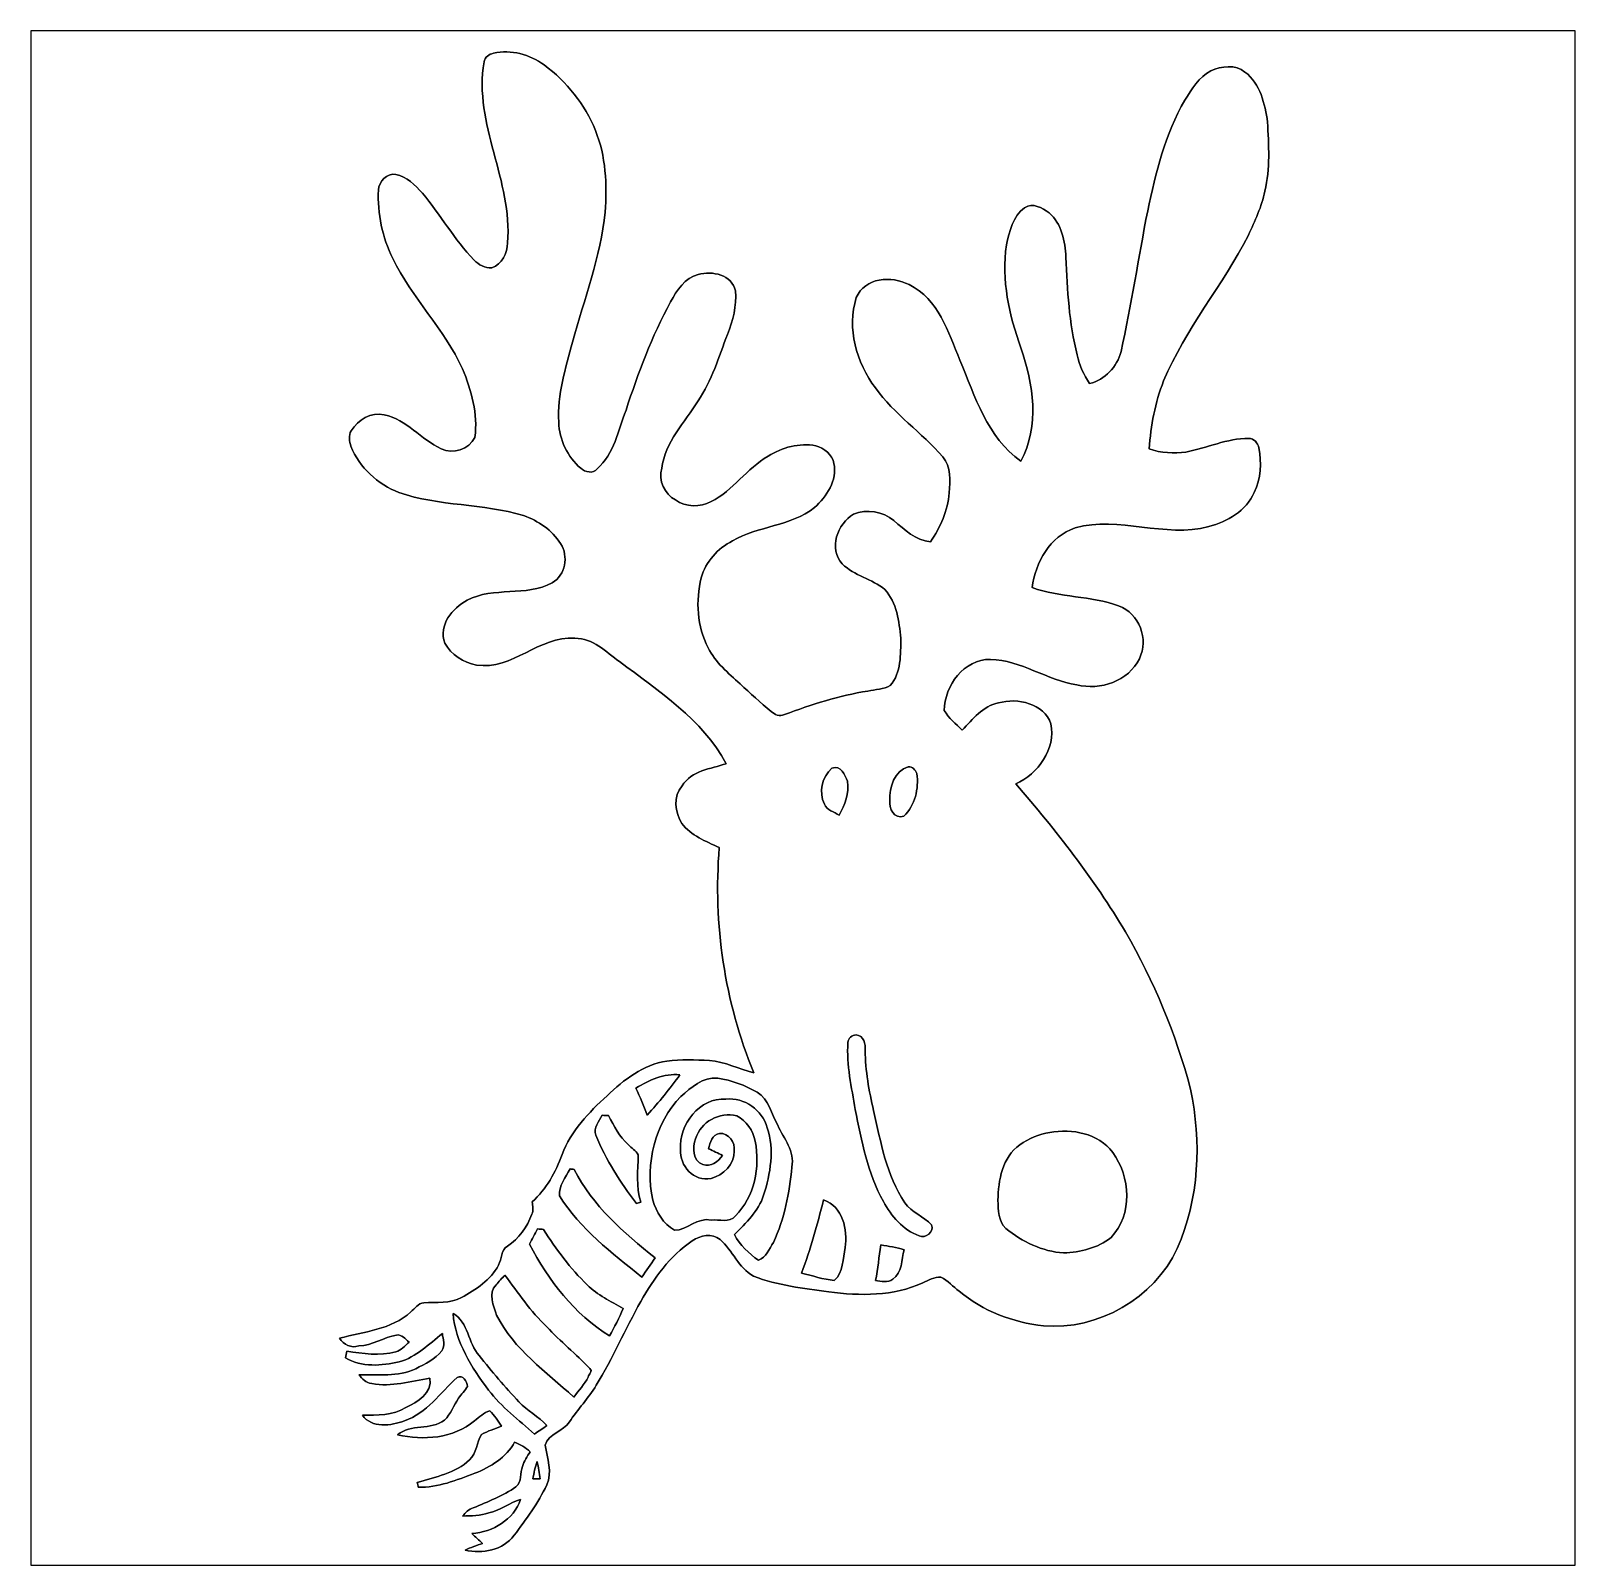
# Model space of a CAD drawing. Header units: centimetres. Extents: x -16.8 to 16.8, y -16.7 to 16.7.
import ezdxf

# ---------------------------------------------------------------- set-up
doc = ezdxf.new("R2010")
doc.units = ezdxf.units.CM
doc.header["$MEASUREMENT"] = 0
doc.layers.add('Layer 1', color=7, linetype='Continuous')

msp = doc.modelspace()

# ---------------------------------------------------------------- linework, layer by layer
at = {"layer": 'Layer 1', "color": 7}
for points, knots in [([(-16.77458, 16.66875), (-16.77458, 16.66875), (16.77458, 16.66875), (16.77458, 16.66875), (16.77458, 16.66875), (16.77458, 16.66875), (16.77458, -16.66875), (16.77458, -16.66875), (16.77458, -16.66875), (16.77458, -16.66875), (-16.77458, -16.66875), (-16.77458, -16.66875), (-16.77458, -16.66875), (-16.77458, -16.66875), (-16.77458, 16.66875), (-16.77458, 16.66875), (-16.77458, 16.66875), (-16.77458, 16.66875), (-16.77458, 16.66875), (-16.77458, 16.66875)], [0, 0, 0, 0, 0.16666667, 0.16666667, 0.16666667, 0.16666667, 0.33333333, 0.33333333, 0.33333333, 0.33333333, 0.5, 0.5, 0.5, 0.5, 0.66666667, 0.66666667, 0.66666667, 0.66666667, 1, 1, 1, 1]), ([(-6.72606, 16.18297), (-6.82061, 16.16251), (-6.91268, 16.0969), (-6.9275, 15.99565), (-6.9275, 15.99565), (-7.16703, 14.64486), (-6.29991, 13.40661), (-6.41879, 12.06112), (-6.41879, 12.06112), (-6.42726, 11.84028), (-6.53521, 11.59475), (-6.75852, 11.51925), (-6.75852, 11.51925), (-6.91339, 11.5002), (-7.04462, 11.58946), (-7.14798, 11.69035), (-7.14798, 11.69035), (-7.57167, 12.13556), (-7.87964, 12.67248), (-8.26841, 13.14521), (-8.26841, 13.14521), (-8.42574, 13.32054), (-8.61095, 13.50292), (-8.84943, 13.55125), (-8.84943, 13.55125), (-9.04311, 13.58265), (-9.20997, 13.39391), (-9.22373, 13.21153), (-9.22373, 13.21153), (-9.24842, 12.7), (-9.13941, 12.18318), (-8.91223, 11.72422), (-8.91223, 11.72422), (-8.49983, 10.86802), (-7.78898, 10.19422), (-7.3981, 9.32603), (-7.3981, 9.32603), (-7.20796, 8.85649), (-7.05026, 8.34813), (-7.13105, 7.83661), (-7.13105, 7.83661), (-7.25876, 7.5692), (-7.59742, 7.4616), (-7.86306, 7.58649), (-7.86306, 7.58649), (-8.29592, 7.79462), (-8.61201, 8.22254), (-9.09673, 8.32944), (-9.09673, 8.32944), (-9.38495, 8.39152), (-9.66929, 8.22007), (-9.81463, 7.97948), (-9.81463, 7.97948), (-9.87813, 7.87859), (-9.85696, 7.75053), (-9.82133, 7.64258), (-9.82133, 7.64258), (-9.63754, 7.17832), (-9.23925, 6.81778), (-8.77817, 6.63787), (-8.77817, 6.63787), (-7.90469, 6.33166), (-6.95325, 6.40927), (-6.07166, 6.13586), (-6.07166, 6.13586), (-5.74993, 6.02403), (-5.45253, 5.81766), (-5.26627, 5.52909), (-5.26627, 5.52909), (-5.08847, 5.25004), (-5.1562, 4.84399), (-5.45042, 4.67536), (-5.45042, 4.67536), (-6.02086, 4.36563), (-6.71971, 4.60022), (-7.29509, 4.29824), (-7.29509, 4.29824), (-7.62106, 4.1275), (-7.92692, 3.75391), (-7.78087, 3.36691), (-7.78087, 3.36691), (-7.64787, 3.11432), (-7.37588, 2.93864), (-7.09613, 2.8896), (-7.09613, 2.8896), (-6.30978, 2.76437), (-5.73229, 3.53307), (-4.95723, 3.47063), (-4.95723, 3.47063), (-4.566, 3.48192), (-4.28202, 3.17324), (-3.98674, 2.96439), (-3.98674, 2.96439), (-3.13373, 2.31951), (-2.18828, 1.71521), (-1.66829, 0.74542), (-1.66829, 0.74542), (-2.00378, 0.63359), (-2.4197, 0.59514), (-2.62855, 0.26494), (-2.62855, 0.26494), (-2.82504, 0.03175), (-2.78306, -0.30939), (-2.63208, -0.5528), (-2.63208, -0.5528), (-2.42958, -0.81633), (-2.11102, -0.94227), (-1.81857, -1.07633), (-1.81857, -1.07633), (-1.95474, -2.73544), (-1.7018, -4.42948), (-1.07068, -5.97112), (-1.07068, -5.97112), (-1.39347, -5.88963), (-1.69651, -5.73088), (-2.03235, -5.70442), (-2.03235, -5.70442), (-2.34174, -5.68607), (-2.65359, -5.68043), (-2.96122, -5.71782), (-2.96122, -5.71782), (-3.47274, -5.79367), (-3.89114, -6.12316), (-4.25591, -6.46818), (-4.25591, -6.46818), (-4.65138, -6.83295), (-5.04155, -7.23441), (-5.23558, -7.74594), (-5.23558, -7.74594), (-5.37281, -8.13047), (-5.57565, -8.49912), (-5.88222, -8.77429), (-5.88222, -8.77429), (-5.87446, -8.86389), (-5.85188, -8.95703), (-5.88821, -9.04416), (-5.88821, -9.04416), (-5.99581, -9.31862), (-6.16973, -9.57474), (-6.42056, -9.73772), (-6.42056, -9.73772), (-6.56731, -9.82239), (-6.54368, -10.01324), (-6.61423, -10.14977), (-6.61423, -10.14977), (-6.78427, -10.47503), (-7.10812, -10.68035), (-7.41786, -10.85568), (-7.41786, -10.85568), (-7.66868, -10.98938), (-7.96537, -10.94952), (-8.23807, -10.97033), (-8.23807, -10.97033), (-8.36083, -10.97915), (-8.43139, -11.09486), (-8.52029, -11.16436), (-8.52029, -11.16436), (-8.94256, -11.557), (-9.54123, -11.59263), (-10.0711, -11.74044), (-10.0711, -11.74044), (-9.9695, -11.86498), (-9.82592, -11.97046), (-9.64988, -11.90307), (-9.64988, -11.90307), (-9.35567, -11.90554), (-9.11296, -11.71504), (-8.83038, -11.66954), (-8.83038, -11.66954), (-8.71573, -11.65119), (-8.63918, -11.75773), (-8.55945, -11.82123), (-8.55945, -11.82123), (-8.64482, -11.90413), (-8.72808, -12.00185), (-8.84837, -12.03325), (-8.84837, -12.03325), (-9.19621, -12.13062), (-9.56063, -12.06853), (-9.912, -12.02055), (-9.912, -12.02055), (-9.92152, -12.06818), (-9.9314, -12.11615), (-9.94057, -12.16484), (-9.94057, -12.16484), (-9.59097, -12.37368), (-9.15317, -12.34052), (-8.77217, -12.25021), (-8.77217, -12.25021), (-8.39858, -12.15037), (-8.128, -11.8678), (-7.83449, -11.63673), (-7.83449, -11.63673), (-7.82602, -11.75949), (-7.76111, -11.90449), (-7.84825, -12.01138), (-7.84825, -12.01138), (-7.99006, -12.19553), (-8.20843, -12.30171), (-8.41375, -12.40049), (-8.41375, -12.40049), (-8.79687, -12.58288), (-9.23678, -12.52749), (-9.64777, -12.53067), (-9.64777, -12.53067), (-9.57509, -12.61886), (-9.49819, -12.71799), (-9.36801, -12.71976), (-9.36801, -12.71976), (-8.94503, -12.81112), (-8.52241, -12.66366), (-8.10436, -12.60792), (-8.10436, -12.60792), (-8.04898, -12.93636), (-8.37847, -13.11804), (-8.62506, -13.24681), (-8.62506, -13.24681), (-8.91187, -13.41261), (-9.2516, -13.41931), (-9.57368, -13.40697), (-9.57368, -13.40697), (-9.37683, -13.69942), (-8.94433, -13.64615), (-8.65928, -13.53185), (-8.65928, -13.53185), (-8.16998, -13.3671), (-7.8807, -12.92437), (-7.51487, -12.59487), (-7.51487, -12.59487), (-7.38964, -12.51761), (-7.30885, -12.68448), (-7.28592, -12.78502), (-7.28592, -12.78502), (-7.33989, -12.87956), (-7.42315, -12.95329), (-7.48312, -13.04431), (-7.48312, -13.04431), (-7.58754, -13.2013), (-7.65669, -13.38192), (-7.78722, -13.52127), (-7.78722, -13.52127), (-8.08637, -13.73999), (-8.52452, -13.59394), (-8.80886, -13.837), (-8.80886, -13.837), (-8.25112, -13.96541), (-7.59178, -13.92026), (-7.14022, -13.53114), (-7.14022, -13.53114), (-7.02874, -13.45953), (-6.93561, -13.34805), (-6.80261, -13.31666), (-6.80261, -13.31666), (-6.70489, -13.41614), (-6.62517, -13.53256), (-6.55179, -13.65109), (-6.55179, -13.65109), (-6.69431, -13.71247), (-6.85094, -13.74775), (-6.98218, -13.83171), (-6.98218, -13.83171), (-7.09613, -14.00175), (-7.08413, -14.23741), (-7.24394, -14.38134), (-7.24394, -14.38134), (-7.54662, -14.67838), (-7.99112, -14.74611), (-8.37918, -14.87487), (-8.37918, -14.87487), (-8.37424, -14.89992), (-8.36471, -14.95072), (-8.35978, -14.97577), (-8.35978, -14.97577), (-7.92833, -14.98812), (-7.52581, -14.82055), (-7.12964, -14.67379), (-7.12964, -14.67379), (-6.78709, -14.53197), (-6.4449, -14.33512), (-6.26463, -13.99646), (-6.26463, -13.99646), (-6.13974, -14.04444), (-6.0265, -14.11781), (-5.92737, -14.20707), (-5.92737, -14.20707), (-5.9884, -14.30902), (-6.06707, -14.40639), (-6.09247, -14.52562), (-6.09247, -14.52562), (-6.14856, -14.66321), (-6.1027, -14.86359), (-6.2357, -14.96483), (-6.2357, -14.96483), (-6.51792, -15.16839), (-6.84742, -15.28621), (-7.16315, -15.42521), (-7.16315, -15.42521), (-7.2644, -15.45026), (-7.33249, -15.52751), (-7.39634, -15.6023), (-7.39634, -15.6023), (-7.20513, -15.59842), (-7.01075, -15.59454), (-6.82696, -15.53457), (-6.82696, -15.53457), (-6.57578, -15.48659), (-6.37752, -15.31091), (-6.13445, -15.24035), (-6.13445, -15.24035), (-6.28721, -15.68485), (-6.73806, -15.95155), (-7.19349, -15.97872), (-7.19349, -15.97872), (-7.12294, -16.0588), (-7.04039, -16.12688), (-6.9596, -16.19709), (-6.9596, -16.19709), (-7.08907, -16.24154), (-7.2196, -16.28528), (-7.34272, -16.34596), (-7.34272, -16.34596), (-6.96348, -16.42674), (-6.51651, -16.3509), (-6.27627, -16.0214), (-6.27627, -16.0214), (-6.01486, -15.67603), (-5.75451, -15.32043), (-5.56895, -14.92779), (-5.56895, -14.92779), (-5.43878, -14.6431), (-5.55519, -14.34641), (-5.60388, -14.06031), (-5.60388, -14.06031), (-5.52203, -13.80878), (-5.21441, -13.76327), (-5.07436, -13.55654), (-5.07436, -13.55654), (-4.89373, -13.28102), (-4.65949, -13.04466), (-4.49121, -12.76033), (-4.49121, -12.76033), (-4.1335, -12.17295), (-3.85798, -11.54077), (-3.52531, -10.93964), (-3.52531, -10.93964), (-3.23603, -10.44081), (-2.89454, -9.94586), (-2.40594, -9.62378), (-2.40594, -9.62378), (-2.23273, -9.50136), (-1.97591, -9.45056), (-1.80023, -9.5952), (-1.80023, -9.5952), (-1.53106, -9.83262), (-1.40053, -10.21045), (-1.07527, -10.38895), (-1.07527, -10.38895), (-0.55457, -10.59462), (0.00811, -10.65071), (0.55774, -10.73397), (0.55774, -10.73397), (1.23931, -10.81652), (1.96533, -10.82992), (2.60103, -10.53641), (2.60103, -10.53641), (2.72944, -10.48597), (2.85044, -10.39742), (2.99649, -10.41329), (2.99649, -10.41329), (3.14643, -10.48949), (3.26108, -10.61685), (3.39478, -10.71704), (3.39478, -10.71704), (3.90525, -11.15307), (4.56142, -11.39014), (5.22217, -11.47057), (5.22217, -11.47057), (6.41209, -11.56688), (7.62494, -10.87649), (8.12941, -9.78923), (8.12941, -9.78923), (8.6106, -8.71008), (8.65893, -7.47254), (8.42045, -6.32707), (8.42045, -6.32707), (8.09942, -5.13292), (7.62564, -3.97969), (7.00405, -2.91042), (7.00405, -2.91042), (6.32601, -1.75719), (5.49557, -0.70379), (4.62245, 0.30656), (4.62245, 0.30656), (5.10399, 0.52881), (5.50051, 1.06398), (5.38656, 1.61008), (5.38656, 1.61008), (5.22887, 2.05211), (4.66125, 2.18793), (4.24921, 2.06551), (4.24921, 2.06551), (3.90454, 1.9999), (3.68794, 1.71097), (3.45899, 1.47532), (3.45899, 1.47532), (3.32352, 1.61078), (3.16089, 1.73108), (3.07022, 1.90324), (3.07022, 1.90324), (3.07516, 2.44052), (3.49673, 3.02189), (4.07247, 3.01272), (4.07247, 3.01272), (4.73957, 2.99508), (5.29802, 2.55834), (5.94889, 2.45886), (5.94889, 2.45886), (6.45548, 2.33221), (7.07319, 2.53788), (7.30885, 3.02719), (7.30885, 3.02719), (7.51699, 3.44734), (7.30603, 4.01461), (6.858, 4.17442), (6.858, 4.17442), (6.25334, 4.39914), (5.58482, 4.35046), (4.97769, 4.57235), (4.97769, 4.57235), (5.05178, 5.12092), (5.36363, 5.68043), (5.9115, 5.87022), (5.9115, 5.87022), (6.86823, 6.13904), (7.85495, 5.6388), (8.81345, 5.89844), (8.81345, 5.89844), (9.21914, 6.00569), (9.6333, 6.2357), (9.80087, 6.64104), (9.80087, 6.64104), (9.95927, 6.93843), (9.96386, 7.28416), (9.90353, 7.60836), (9.90353, 7.60836), (9.88236, 7.71454), (9.7984, 7.81297), (9.68375, 7.81262), (9.68375, 7.81262), (9.21103, 7.81579), (8.77746, 7.60483), (8.32062, 7.51805), (8.32062, 7.51805), (8.05356, 7.48277), (7.77593, 7.49441), (7.52193, 7.5879), (7.52193, 7.5879), (7.55967, 8.09025), (7.64364, 8.59331), (7.83555, 9.06145), (7.83555, 9.06145), (8.30827, 10.19528), (9.12072, 11.14002), (9.67599, 12.22939), (9.67599, 12.22939), (9.81675, 12.53913), (9.96844, 12.84922), (10.03335, 13.18613), (10.03335, 13.18613), (10.15718, 13.67649), (10.11449, 14.18943), (10.09227, 14.68861), (10.09227, 14.68861), (10.03476, 15.07878), (9.93599, 15.52187), (9.60191, 15.77446), (9.60191, 15.77446), (9.39482, 15.9452), (9.08685, 15.90428), (8.85896, 15.80127), (8.85896, 15.80127), (8.60037, 15.66404), (8.44585, 15.40298), (8.29698, 15.16274), (8.29698, 15.16274), (7.86518, 14.42685), (7.66269, 13.58582), (7.48912, 12.75821), (7.48912, 12.75821), (7.28592, 11.74044), (7.13528, 10.7128), (6.91021, 9.69927), (6.91021, 9.69927), (6.82343, 9.36978), (6.56308, 9.08826), (6.22794, 9.00465), (6.22794, 9.00465), (6.10094, 9.19409), (6.0004, 9.40188), (5.95806, 9.62731), (5.95806, 9.62731), (5.77956, 10.32016), (5.74111, 11.03771), (5.71324, 11.74962), (5.71324, 11.74962), (5.69136, 12.09499), (5.62081, 12.48092), (5.34494, 12.71834), (5.34494, 12.71834), (5.19359, 12.81395), (4.98969, 12.954), (4.81506, 12.82488), (4.81506, 12.82488), (4.55189, 12.64461), (4.49016, 12.30383), (4.41854, 12.01667), (4.41854, 12.01667), (4.30424, 11.25608), (4.48275, 10.49408), (4.73216, 9.779), (4.73216, 9.779), (5.00768, 8.9983), (5.14421, 8.07896), (4.73287, 7.32084), (4.73287, 7.32084), (4.00332, 7.83414), (3.73662, 8.72737), (3.40819, 9.51124), (3.40819, 9.51124), (3.15983, 10.12331), (2.94358, 10.84333), (2.30293, 11.15589), (2.30293, 11.15589), (1.92546, 11.35027), (1.34338, 11.31499), (1.15711, 10.87296), (1.15711, 10.87296), (0.95179, 10.20762), (1.15605, 9.45797), (1.57409, 8.91222), (1.57409, 8.91222), (1.98085, 8.3372), (2.58198, 7.9442), (3.03706, 7.41221), (3.03706, 7.41221), (3.21945, 7.19737), (3.19687, 6.89116), (3.17712, 6.63011), (3.17712, 6.63011), (3.14784, 6.24346), (2.9845, 5.88186), (2.76754, 5.56507), (2.76754, 5.56507), (2.44616, 5.59964), (2.20909, 5.83177), (1.97344, 6.02756), (1.97344, 6.02756), (1.73778, 6.23111), (1.38606, 6.28474), (1.0989, 6.16903), (1.0989, 6.16903), (0.74683, 5.96194), (0.55245, 5.41867), (0.85302, 5.08635), (0.85302, 5.08635), (1.11584, 4.83094), (1.49789, 4.75897), (1.78047, 4.53178), (1.78047, 4.53178), (2.03694, 4.24109), (2.08986, 3.84069), (2.12549, 3.46992), (2.12549, 3.46992), (2.11843, 3.12385), (2.13854, 2.7245), (1.89512, 2.4444), (1.89512, 2.4444), (1.75401, 2.35056), (1.5688, 2.36538), (1.41005, 2.32269), (1.41005, 2.32269), (0.78705, 2.22532), (0.18486, 2.03306), (-0.40428, 1.81293), (-0.40428, 1.81293), (-0.50729, 1.76389), (-0.61489, 1.81081), (-0.69427, 1.88066), (-0.69427, 1.88066), (-0.92675, 2.0701), (-1.14194, 2.28), (-1.36631, 2.47897), (-1.36631, 2.47897), (-1.62313, 2.71463), (-1.90676, 2.94323), (-2.05811, 3.26566), (-2.05811, 3.26566), (-2.30046, 3.72851), (-2.3368, 4.28166), (-2.21015, 4.78437), (-2.21015, 4.78437), (-2.11138, 5.13221), (-1.85561, 5.42678), (-1.53106, 5.58553), (-1.53106, 5.58553), (-0.97226, 5.91644), (-0.26882, 5.90056), (0.25188, 6.31049), (0.25188, 6.31049), (0.50729, 6.5532), (0.75459, 6.89681), (0.67134, 7.27004), (0.67134, 7.27004), (0.63641, 7.46301), (0.45826, 7.60095), (0.27869, 7.65351), (0.27869, 7.65351), (-0.07902, 7.71842), (-0.45508, 7.62282), (-0.75706, 7.42527), (-0.75706, 7.42527), (-1.22061, 7.16209), (-1.51624, 6.68126), (-1.9939, 6.43996), (-1.9939, 6.43996), (-2.23308, 6.31296), (-2.54423, 6.31402), (-2.76789, 6.47524), (-2.76789, 6.47524), (-3.01061, 6.60153), (-3.14466, 6.89786), (-3.06881, 7.16421), (-3.06881, 7.16421), (-2.99861, 7.73606), (-2.56681, 8.15904), (-2.27859, 8.62718), (-2.27859, 8.62718), (-1.97803, 9.06639), (-1.83127, 9.58356), (-1.64077, 10.07427), (-1.64077, 10.07427), (-1.52083, 10.37308), (-1.44074, 10.69481), (-1.46685, 11.01866), (-1.46685, 11.01866), (-1.54693, 11.37214), (-1.96991, 11.45787), (-2.27471, 11.37673), (-2.27471, 11.37673), (-2.56999, 11.30371), (-2.74003, 11.02819), (-2.8769, 10.77913), (-2.8769, 10.77913), (-3.28683, 10.03335), (-3.58105, 9.23219), (-3.84528, 8.42574), (-3.84528, 8.42574), (-4.01391, 7.98407), (-4.10457, 7.48171), (-4.47075, 7.15186), (-4.47075, 7.15186), (-4.56847, 7.0358), (-4.72828, 7.08201), (-4.82812, 7.16562), (-4.82812, 7.16562), (-5.11739, 7.41362), (-5.29908, 7.78475), (-5.30507, 8.16716), (-5.30507, 8.16716), (-5.34388, 8.76406), (-5.15479, 9.33873), (-5.00627, 9.90741), (-5.00627, 9.90741), (-4.74839, 10.84192), (-4.40337, 11.75985), (-4.29613, 12.72857), (-4.29613, 12.72857), (-4.25873, 13.32547), (-4.27849, 13.94425), (-4.50956, 14.50481), (-4.50956, 14.50481), (-4.73816, 15.07102), (-5.13292, 15.56879), (-5.62504, 15.92862), (-5.62504, 15.92862), (-5.93831, 16.15722), (-6.34224, 16.26941), (-6.72606, 16.18297)], [0, 0, 0, 0, 0.00578035, 0.00578035, 0.00578035, 0.00578035, 0.01156069, 0.01156069, 0.01156069, 0.01156069, 0.01734104, 0.01734104, 0.01734104, 0.01734104, 0.02312139, 0.02312139, 0.02312139, 0.02312139, 0.02890173, 0.02890173, 0.02890173, 0.02890173, 0.03468208, 0.03468208, 0.03468208, 0.03468208, 0.04046243, 0.04046243, 0.04046243, 0.04046243, 0.04624277, 0.04624277, 0.04624277, 0.04624277, 0.05202312, 0.05202312, 0.05202312, 0.05202312, 0.05780347, 0.05780347, 0.05780347, 0.05780347, 0.06358382, 0.06358382, 0.06358382, 0.06358382, 0.06936416, 0.06936416, 0.06936416, 0.06936416, 0.07514451, 0.07514451, 0.07514451, 0.07514451, 0.08092486, 0.08092486, 0.08092486, 0.08092486, 0.0867052, 0.0867052, 0.0867052, 0.0867052, 0.09248555, 0.09248555, 0.09248555, 0.09248555, 0.0982659, 0.0982659, 0.0982659, 0.0982659, 0.10404624, 0.10404624, 0.10404624, 0.10404624, 0.10982659, 0.10982659, 0.10982659, 0.10982659, 0.11560694, 0.11560694, 0.11560694, 0.11560694, 0.12138728, 0.12138728, 0.12138728, 0.12138728, 0.12716763, 0.12716763, 0.12716763, 0.12716763, 0.13294798, 0.13294798, 0.13294798, 0.13294798, 0.13872832, 0.13872832, 0.13872832, 0.13872832, 0.14450867, 0.14450867, 0.14450867, 0.14450867, 0.15028902, 0.15028902, 0.15028902, 0.15028902, 0.15606936, 0.15606936, 0.15606936, 0.15606936, 0.16184971, 0.16184971, 0.16184971, 0.16184971, 0.16763006, 0.16763006, 0.16763006, 0.16763006, 0.1734104, 0.1734104, 0.1734104, 0.1734104, 0.17919075, 0.17919075, 0.17919075, 0.17919075, 0.1849711, 0.1849711, 0.1849711, 0.1849711, 0.19075145, 0.19075145, 0.19075145, 0.19075145, 0.19653179, 0.19653179, 0.19653179, 0.19653179, 0.20231214, 0.20231214, 0.20231214, 0.20231214, 0.20809249, 0.20809249, 0.20809249, 0.20809249, 0.21387283, 0.21387283, 0.21387283, 0.21387283, 0.21965318, 0.21965318, 0.21965318, 0.21965318, 0.22543353, 0.22543353, 0.22543353, 0.22543353, 0.23121387, 0.23121387, 0.23121387, 0.23121387, 0.23699422, 0.23699422, 0.23699422, 0.23699422, 0.24277457, 0.24277457, 0.24277457, 0.24277457, 0.24855491, 0.24855491, 0.24855491, 0.24855491, 0.25433526, 0.25433526, 0.25433526, 0.25433526, 0.26011561, 0.26011561, 0.26011561, 0.26011561, 0.26589595, 0.26589595, 0.26589595, 0.26589595, 0.2716763, 0.2716763, 0.2716763, 0.2716763, 0.27745665, 0.27745665, 0.27745665, 0.27745665, 0.28323699, 0.28323699, 0.28323699, 0.28323699, 0.28901734, 0.28901734, 0.28901734, 0.28901734, 0.29479769, 0.29479769, 0.29479769, 0.29479769, 0.30057803, 0.30057803, 0.30057803, 0.30057803, 0.30635838, 0.30635838, 0.30635838, 0.30635838, 0.31213873, 0.31213873, 0.31213873, 0.31213873, 0.31791908, 0.31791908, 0.31791908, 0.31791908, 0.32369942, 0.32369942, 0.32369942, 0.32369942, 0.32947977, 0.32947977, 0.32947977, 0.32947977, 0.33526012, 0.33526012, 0.33526012, 0.33526012, 0.34104046, 0.34104046, 0.34104046, 0.34104046, 0.34682081, 0.34682081, 0.34682081, 0.34682081, 0.35260116, 0.35260116, 0.35260116, 0.35260116, 0.3583815, 0.3583815, 0.3583815, 0.3583815, 0.36416185, 0.36416185, 0.36416185, 0.36416185, 0.3699422, 0.3699422, 0.3699422, 0.3699422, 0.37572254, 0.37572254, 0.37572254, 0.37572254, 0.38150289, 0.38150289, 0.38150289, 0.38150289, 0.38728324, 0.38728324, 0.38728324, 0.38728324, 0.39306358, 0.39306358, 0.39306358, 0.39306358, 0.39884393, 0.39884393, 0.39884393, 0.39884393, 0.40462428, 0.40462428, 0.40462428, 0.40462428, 0.41040462, 0.41040462, 0.41040462, 0.41040462, 0.41618497, 0.41618497, 0.41618497, 0.41618497, 0.42196532, 0.42196532, 0.42196532, 0.42196532, 0.42774566, 0.42774566, 0.42774566, 0.42774566, 0.43352601, 0.43352601, 0.43352601, 0.43352601, 0.43930636, 0.43930636, 0.43930636, 0.43930636, 0.44508671, 0.44508671, 0.44508671, 0.44508671, 0.45086705, 0.45086705, 0.45086705, 0.45086705, 0.4566474, 0.4566474, 0.4566474, 0.4566474, 0.46242775, 0.46242775, 0.46242775, 0.46242775, 0.46820809, 0.46820809, 0.46820809, 0.46820809, 0.47398844, 0.47398844, 0.47398844, 0.47398844, 0.47976879, 0.47976879, 0.47976879, 0.47976879, 0.48554913, 0.48554913, 0.48554913, 0.48554913, 0.49132948, 0.49132948, 0.49132948, 0.49132948, 0.49710983, 0.49710983, 0.49710983, 0.49710983, 0.50289017, 0.50289017, 0.50289017, 0.50289017, 0.50867052, 0.50867052, 0.50867052, 0.50867052, 0.51445087, 0.51445087, 0.51445087, 0.51445087, 0.52023121, 0.52023121, 0.52023121, 0.52023121, 0.52601156, 0.52601156, 0.52601156, 0.52601156, 0.53179191, 0.53179191, 0.53179191, 0.53179191, 0.53757225, 0.53757225, 0.53757225, 0.53757225, 0.5433526, 0.5433526, 0.5433526, 0.5433526, 0.54913295, 0.54913295, 0.54913295, 0.54913295, 0.55491329, 0.55491329, 0.55491329, 0.55491329, 0.56069364, 0.56069364, 0.56069364, 0.56069364, 0.56647399, 0.56647399, 0.56647399, 0.56647399, 0.57225434, 0.57225434, 0.57225434, 0.57225434, 0.57803468, 0.57803468, 0.57803468, 0.57803468, 0.58381503, 0.58381503, 0.58381503, 0.58381503, 0.58959538, 0.58959538, 0.58959538, 0.58959538, 0.59537572, 0.59537572, 0.59537572, 0.59537572, 0.60115607, 0.60115607, 0.60115607, 0.60115607, 0.60693642, 0.60693642, 0.60693642, 0.60693642, 0.61271676, 0.61271676, 0.61271676, 0.61271676, 0.61849711, 0.61849711, 0.61849711, 0.61849711, 0.62427746, 0.62427746, 0.62427746, 0.62427746, 0.6300578, 0.6300578, 0.6300578, 0.6300578, 0.63583815, 0.63583815, 0.63583815, 0.63583815, 0.6416185, 0.6416185, 0.6416185, 0.6416185, 0.64739884, 0.64739884, 0.64739884, 0.64739884, 0.65317919, 0.65317919, 0.65317919, 0.65317919, 0.65895954, 0.65895954, 0.65895954, 0.65895954, 0.66473988, 0.66473988, 0.66473988, 0.66473988, 0.67052023, 0.67052023, 0.67052023, 0.67052023, 0.67630058, 0.67630058, 0.67630058, 0.67630058, 0.68208092, 0.68208092, 0.68208092, 0.68208092, 0.68786127, 0.68786127, 0.68786127, 0.68786127, 0.69364162, 0.69364162, 0.69364162, 0.69364162, 0.69942197, 0.69942197, 0.69942197, 0.69942197, 0.70520231, 0.70520231, 0.70520231, 0.70520231, 0.71098266, 0.71098266, 0.71098266, 0.71098266, 0.71676301, 0.71676301, 0.71676301, 0.71676301, 0.72254335, 0.72254335, 0.72254335, 0.72254335, 0.7283237, 0.7283237, 0.7283237, 0.7283237, 0.73410405, 0.73410405, 0.73410405, 0.73410405, 0.73988439, 0.73988439, 0.73988439, 0.73988439, 0.74566474, 0.74566474, 0.74566474, 0.74566474, 0.75144509, 0.75144509, 0.75144509, 0.75144509, 0.75722543, 0.75722543, 0.75722543, 0.75722543, 0.76300578, 0.76300578, 0.76300578, 0.76300578, 0.76878613, 0.76878613, 0.76878613, 0.76878613, 0.77456647, 0.77456647, 0.77456647, 0.77456647, 0.78034682, 0.78034682, 0.78034682, 0.78034682, 0.78612717, 0.78612717, 0.78612717, 0.78612717, 0.79190751, 0.79190751, 0.79190751, 0.79190751, 0.79768786, 0.79768786, 0.79768786, 0.79768786, 0.80346821, 0.80346821, 0.80346821, 0.80346821, 0.80924855, 0.80924855, 0.80924855, 0.80924855, 0.8150289, 0.8150289, 0.8150289, 0.8150289, 0.82080925, 0.82080925, 0.82080925, 0.82080925, 0.8265896, 0.8265896, 0.8265896, 0.8265896, 0.83236994, 0.83236994, 0.83236994, 0.83236994, 0.83815029, 0.83815029, 0.83815029, 0.83815029, 0.84393064, 0.84393064, 0.84393064, 0.84393064, 0.84971098, 0.84971098, 0.84971098, 0.84971098, 0.85549133, 0.85549133, 0.85549133, 0.85549133, 0.86127168, 0.86127168, 0.86127168, 0.86127168, 0.86705202, 0.86705202, 0.86705202, 0.86705202, 0.87283237, 0.87283237, 0.87283237, 0.87283237, 0.87861272, 0.87861272, 0.87861272, 0.87861272, 0.88439306, 0.88439306, 0.88439306, 0.88439306, 0.89017341, 0.89017341, 0.89017341, 0.89017341, 0.89595376, 0.89595376, 0.89595376, 0.89595376, 0.9017341, 0.9017341, 0.9017341, 0.9017341, 0.90751445, 0.90751445, 0.90751445, 0.90751445, 0.9132948, 0.9132948, 0.9132948, 0.9132948, 0.91907514, 0.91907514, 0.91907514, 0.91907514, 0.92485549, 0.92485549, 0.92485549, 0.92485549, 0.93063584, 0.93063584, 0.93063584, 0.93063584, 0.93641618, 0.93641618, 0.93641618, 0.93641618, 0.94219653, 0.94219653, 0.94219653, 0.94219653, 0.94797688, 0.94797688, 0.94797688, 0.94797688, 0.95375723, 0.95375723, 0.95375723, 0.95375723, 0.95953757, 0.95953757, 0.95953757, 0.95953757, 0.96531792, 0.96531792, 0.96531792, 0.96531792, 0.97109827, 0.97109827, 0.97109827, 0.97109827, 0.97687861, 0.97687861, 0.97687861, 0.97687861, 0.98265896, 0.98265896, 0.98265896, 0.98265896, 0.98843931, 0.98843931, 0.98843931, 0.98843931, 1, 1, 1, 1]), ([(0.6283, 0.64629), (0.82585, 0.72002), (0.91087, 0.50059), (0.96732, 0.36442), (0.96732, 0.36442), (1.00718, 0.09948), (0.90946, -0.14781), (0.78811, -0.37536), (0.78811, -0.37536), (0.67945, -0.30092), (0.52282, -0.26705), (0.46426, -0.13582), (0.46426, -0.13582), (0.33937, 0.12347), (0.41134, 0.45932), (0.6283, 0.64629)], [0, 0, 0, 0, 0.2, 0.2, 0.2, 0.2, 0.4, 0.4, 0.4, 0.4, 0.6, 0.6, 0.6, 0.6, 1, 1, 1, 1]), ([(2.286, 0.67628), (2.37596, 0.69603), (2.43981, 0.60254), (2.47262, 0.53164), (2.47262, 0.53164), (2.52271, 0.20426), (2.4317, -0.16263), (2.19146, -0.39758), (2.19146, -0.39758), (1.98649, -0.46708), (1.85561, -0.22013), (1.88771, -0.05221), (1.88771, -0.05221), (1.86619, 0.22401), (1.99425, 0.59619), (2.286, 0.67628)], [0, 0, 0, 0, 0.2, 0.2, 0.2, 0.2, 0.4, 0.4, 0.4, 0.4, 0.6, 0.6, 0.6, 0.6, 1, 1, 1, 1]), ([(1.15394, -5.14879), (1.31374, -5.15514), (1.36842, -5.35481), (1.34867, -5.48569), (1.34867, -5.48569), (1.3589, -5.92667), (1.43157, -6.3627), (1.53388, -6.79132), (1.53388, -6.79132), (1.69369, -7.47607), (1.80658, -8.20173), (2.21333, -8.79369), (2.21333, -8.79369), (2.35585, -9.00712), (2.62079, -9.09038), (2.79153, -9.27559), (2.79153, -9.27559), (2.85574, -9.42481), (2.66312, -9.58427), (2.52166, -9.51301), (2.52166, -9.51301), (2.17417, -9.38495), (1.91699, -9.0865), (1.74625, -8.76688), (1.74625, -8.76688), (1.40264, -8.15199), (1.26965, -7.45243), (1.1363, -6.76875), (1.1363, -6.76875), (1.05445, -6.28721), (0.94509, -5.80355), (0.97472, -5.31178), (0.97472, -5.31178), (0.98531, -5.22111), (1.06221, -5.1502), (1.15394, -5.14879)], [0, 0, 0, 0, 0.1, 0.1, 0.1, 0.1, 0.2, 0.2, 0.2, 0.2, 0.3, 0.3, 0.3, 0.3, 0.4, 0.4, 0.4, 0.4, 0.5, 0.5, 0.5, 0.5, 0.6, 0.6, 0.6, 0.6, 0.7, 0.7, 0.7, 0.7, 0.8, 0.8, 0.8, 0.8, 1, 1, 1, 1]), ([(-3.62832, -6.30308), (-3.33834, -6.13022), (-3.02366, -5.98029), (-2.67335, -6.01345), (-2.67335, -6.01345), (-2.89384, -6.31754), (-3.1302, -6.61141), (-3.38349, -6.88869), (-3.38349, -6.88869), (-3.45934, -6.69114), (-3.53907, -6.49499), (-3.62832, -6.30308)], [0, 0, 0, 0, 0.25, 0.25, 0.25, 0.25, 0.5, 0.5, 0.5, 0.5, 1, 1, 1, 1]), ([(-2.65077, -6.48617), (-2.43064, -6.28826), (-2.17346, -6.05755), (-1.85314, -6.08859), (-1.85314, -6.08859), (-1.55081, -6.13375), (-1.26012, -6.24381), (-0.99413, -6.39304), (-0.99413, -6.39304), (-0.73801, -6.55073), (-0.68368, -6.86647), (-0.54786, -7.11235), (-0.54786, -7.11235), (-0.41698, -7.40445), (-0.17533, -7.67468), (-0.24095, -8.01899), (-0.24095, -8.01899), (-0.29739, -8.57814), (-0.39864, -9.14682), (-0.64382, -9.65694), (-0.64382, -9.65694), (-0.73413, -9.79593), (-0.79904, -9.98432), (-0.96626, -10.04429), (-0.96626, -10.04429), (-1.17863, -9.9), (-1.37019, -9.7155), (-1.49049, -9.48619), (-1.49049, -9.48619), (-1.23896, -9.23607), (-0.96943, -8.97678), (-0.85549, -8.63106), (-0.85549, -8.63106), (-0.70908, -8.16363), (-0.61489, -7.64046), (-0.77717, -7.16527), (-0.77717, -7.16527), (-0.88265, -6.77651), (-1.27212, -6.50275), (-1.67534, -6.54332), (-1.67534, -6.54332), (-2.24931, -6.50452), (-2.69558, -7.09507), (-2.66241, -7.63623), (-2.66241, -7.63623), (-2.6857, -7.98759), (-2.36573, -8.34425), (-1.99743, -8.26841), (-1.99743, -8.26841), (-1.73814, -8.19785), (-1.47743, -7.96043), (-1.49895, -7.67292), (-1.49895, -7.67292), (-1.46226, -7.48665), (-1.61854, -7.27393), (-1.81257, -7.28768), (-1.81257, -7.28768), (-1.97132, -7.30956), (-2.02459, -7.48771), (-2.04999, -7.62071), (-2.04999, -7.62071), (-1.9491, -7.66833), (-1.84856, -7.71666), (-1.74801, -7.76605), (-1.74801, -7.76605), (-1.84503, -7.8934), (-2.00413, -8.03275), (-2.17558, -7.96466), (-2.17558, -7.96466), (-2.40065, -7.88917), (-2.40665, -7.58896), (-2.33327, -7.40375), (-2.33327, -7.40375), (-2.22568, -7.03298), (-1.8094, -6.81602), (-1.43969, -6.90774), (-1.43969, -6.90774), (-1.22767, -7.01428), (-1.08338, -7.22842), (-1.03858, -7.45913), (-1.03858, -7.45913), (-0.92675, -8.02111), (-1.05339, -8.66563), (-1.46791, -9.0805), (-1.46791, -9.0805), (-1.59385, -9.24066), (-1.82492, -9.14753), (-1.99496, -9.17399), (-1.99496, -9.17399), (-2.29764, -9.10061), (-2.50366, -9.39341), (-2.79259, -9.39271), (-2.79259, -9.39271), (-3.03354, -9.25336), (-3.18911, -8.99724), (-3.26602, -8.73548), (-3.26602, -8.73548), (-3.43147, -7.94914), (-3.22121, -7.06579), (-2.65077, -6.48617)], [0, 0, 0, 0, 0.03846154, 0.03846154, 0.03846154, 0.03846154, 0.07692308, 0.07692308, 0.07692308, 0.07692308, 0.11538462, 0.11538462, 0.11538462, 0.11538462, 0.15384615, 0.15384615, 0.15384615, 0.15384615, 0.19230769, 0.19230769, 0.19230769, 0.19230769, 0.23076923, 0.23076923, 0.23076923, 0.23076923, 0.26923077, 0.26923077, 0.26923077, 0.26923077, 0.30769231, 0.30769231, 0.30769231, 0.30769231, 0.34615385, 0.34615385, 0.34615385, 0.34615385, 0.38461538, 0.38461538, 0.38461538, 0.38461538, 0.42307692, 0.42307692, 0.42307692, 0.42307692, 0.46153846, 0.46153846, 0.46153846, 0.46153846, 0.5, 0.5, 0.5, 0.5, 0.53846154, 0.53846154, 0.53846154, 0.53846154, 0.57692308, 0.57692308, 0.57692308, 0.57692308, 0.61538462, 0.61538462, 0.61538462, 0.61538462, 0.65384615, 0.65384615, 0.65384615, 0.65384615, 0.69230769, 0.69230769, 0.69230769, 0.69230769, 0.73076923, 0.73076923, 0.73076923, 0.73076923, 0.76923077, 0.76923077, 0.76923077, 0.76923077, 0.80769231, 0.80769231, 0.80769231, 0.80769231, 0.84615385, 0.84615385, 0.84615385, 0.84615385, 0.88461538, 0.88461538, 0.88461538, 0.88461538, 0.92307692, 0.92307692, 0.92307692, 0.92307692, 1, 1, 1, 1]), ([(-4.36069, -6.89469), (-4.31518, -6.89645), (-4.26967, -6.89822), (-4.22381, -6.90069), (-4.22381, -6.90069), (-4.1021, -7.12364), (-3.9938, -7.36318), (-3.79589, -7.53216), (-3.79589, -7.53216), (-3.72851, -7.60836), (-3.62938, -7.66057), (-3.57928, -7.75159), (-3.57928, -7.75159), (-3.58704, -8.09449), (-3.63044, -8.44726), (-3.52672, -8.78099), (-3.52672, -8.78099), (-3.54894, -8.78769), (-3.59339, -8.80181), (-3.61597, -8.80851), (-3.61597, -8.80851), (-3.9684, -8.35307), (-4.27955, -7.85989), (-4.50286, -7.3279), (-4.50286, -7.3279), (-4.56565, -7.15927), (-4.42842, -7.03086), (-4.36069, -6.89469)], [0, 0, 0, 0, 0.125, 0.125, 0.125, 0.125, 0.25, 0.25, 0.25, 0.25, 0.375, 0.375, 0.375, 0.375, 0.5, 0.5, 0.5, 0.5, 0.625, 0.625, 0.625, 0.625, 0.75, 0.75, 0.75, 0.75, 1, 1, 1, 1]), ([(5.36011, -7.26969), (5.84976, -7.17867), (6.41209, -7.2831), (6.72853, -7.69937), (6.72853, -7.69937), (7.11694, -8.22678), (7.16739, -9.05651), (6.69149, -9.54793), (6.69149, -9.54793), (6.40468, -9.78535), (6.02509, -9.86578), (5.66208, -9.88624), (5.66208, -9.88624), (5.19889, -9.85132), (4.76144, -9.64353), (4.40549, -9.35214), (4.40549, -9.35214), (4.23862, -9.19903), (4.24321, -8.95209), (4.23369, -8.74219), (4.23369, -8.74219), (4.24392, -8.31144), (4.32823, -7.7978), (4.7117, -7.53463), (4.7117, -7.53463), (4.90502, -7.40128), (5.12621, -7.30144), (5.36011, -7.26969)], [0, 0, 0, 0, 0.125, 0.125, 0.125, 0.125, 0.25, 0.25, 0.25, 0.25, 0.375, 0.375, 0.375, 0.375, 0.5, 0.5, 0.5, 0.5, 0.625, 0.625, 0.625, 0.625, 0.75, 0.75, 0.75, 0.75, 1, 1, 1, 1]), ([(-5.06095, -8.05991), (-5.03802, -8.06203), (-4.99216, -8.06662), (-4.96923, -8.06873), (-4.96923, -8.06873), (-4.578, -8.86178), (-3.88867, -9.44774), (-3.21275, -9.99349), (-3.21275, -9.99349), (-3.30764, -10.13248), (-3.39937, -10.27395), (-3.50026, -10.40906), (-3.50026, -10.40906), (-4.15219, -9.88377), (-4.84117, -9.36696), (-5.29202, -8.64694), (-5.29202, -8.64694), (-5.30578, -8.43104), (-5.15938, -8.24265), (-5.06095, -8.05991)], [0, 0, 0, 0, 0.16666667, 0.16666667, 0.16666667, 0.16666667, 0.33333333, 0.33333333, 0.33333333, 0.33333333, 0.5, 0.5, 0.5, 0.5, 0.66666667, 0.66666667, 0.66666667, 0.66666667, 1, 1, 1, 1]), ([(0.44767, -8.73443), (0.86466, -8.86989), (0.97367, -9.38459), (0.91828, -9.76947), (0.91828, -9.76947), (0.85831, -9.99949), (0.88512, -10.31769), (0.68016, -10.48209), (0.68016, -10.48209), (0.4378, -10.46057), (0.20426, -10.38154), (-0.03069, -10.32228), (-0.03069, -10.32228), (0.16686, -9.80475), (0.30798, -9.26959), (0.44767, -8.73443)], [0, 0, 0, 0, 0.2, 0.2, 0.2, 0.2, 0.4, 0.4, 0.4, 0.4, 0.6, 0.6, 0.6, 0.6, 1, 1, 1, 1]), ([(-5.76651, -9.36378), (-5.72382, -9.3666), (-5.68113, -9.37013), (-5.63809, -9.37366), (-5.63809, -9.37366), (-5.36328, -9.80581), (-5.05778, -10.22385), (-4.68701, -10.5791), (-4.68701, -10.5791), (-4.46511, -10.80135), (-4.17865, -10.93893), (-3.90878, -11.0931), (-3.90878, -11.0931), (-3.98851, -11.29982), (-4.10069, -11.49103), (-4.20088, -11.68788), (-4.20088, -11.68788), (-4.96641, -11.21904), (-5.5312, -10.48032), (-5.94184, -9.69292), (-5.94184, -9.69292), (-5.88328, -9.58321), (-5.82507, -9.47314), (-5.76651, -9.36378)], [0, 0, 0, 0, 0.14285714, 0.14285714, 0.14285714, 0.14285714, 0.28571429, 0.28571429, 0.28571429, 0.28571429, 0.42857143, 0.42857143, 0.42857143, 0.42857143, 0.57142857, 0.57142857, 0.57142857, 0.57142857, 0.71428571, 0.71428571, 0.71428571, 0.71428571, 1, 1, 1, 1]), ([(1.69157, -9.71268), (1.86126, -9.74055), (2.03271, -9.76559), (2.19745, -9.8171), (2.19745, -9.8171), (2.13889, -10.02947), (2.15759, -10.3184), (1.95333, -10.45633), (1.95333, -10.45633), (1.84115, -10.53853), (1.69827, -10.50749), (1.57304, -10.48209), (1.57304, -10.48209), (1.63936, -10.22985), (1.64289, -9.96774), (1.69157, -9.71268)], [0, 0, 0, 0, 0.2, 0.2, 0.2, 0.2, 0.4, 0.4, 0.4, 0.4, 0.6, 0.6, 0.6, 0.6, 1, 1, 1, 1]), ([(-6.66891, -10.58122), (-6.60753, -10.50572), (-6.54191, -10.43446), (-6.47453, -10.36496), (-6.47453, -10.36496), (-6.18949, -10.75443), (-5.91714, -11.1573), (-5.56648, -11.49315), (-5.56648, -11.49315), (-5.27085, -11.80959), (-4.93113, -12.08088), (-4.63374, -12.3952), (-4.63374, -12.3952), (-4.56036, -12.44635), (-4.65138, -12.52502), (-4.66654, -12.58111), (-4.66654, -12.58111), (-4.7498, -12.74057), (-4.86833, -12.87604), (-4.98016, -13.01609), (-4.98016, -13.01609), (-5.57918, -12.46893), (-6.2805, -11.98386), (-6.65621, -11.24091), (-6.65621, -11.24091), (-6.72042, -11.03842), (-6.85341, -10.75655), (-6.66891, -10.58122)], [0, 0, 0, 0, 0.125, 0.125, 0.125, 0.125, 0.25, 0.25, 0.25, 0.25, 0.375, 0.375, 0.375, 0.375, 0.5, 0.5, 0.5, 0.5, 0.625, 0.625, 0.625, 0.625, 0.75, 0.75, 0.75, 0.75, 1, 1, 1, 1]), ([(-7.60342, -11.19858), (-7.26369, -11.39578), (-7.27851, -11.84063), (-7.03545, -12.1158), (-7.03545, -12.1158), (-6.75887, -12.45976), (-6.47665, -12.80125), (-6.17008, -13.11981), (-6.17008, -13.11981), (-5.98805, -13.31524), (-5.74393, -13.43942), (-5.56401, -13.63627), (-5.56401, -13.63627), (-5.65397, -13.6973), (-5.74322, -13.75904), (-5.83283, -13.82077), (-5.83283, -13.82077), (-6.17855, -13.51633), (-6.55073, -13.23375), (-6.83119, -12.86439), (-6.83119, -12.86439), (-7.19772, -12.37333), (-7.55156, -11.82723), (-7.60342, -11.19858)], [0, 0, 0, 0, 0.14285714, 0.14285714, 0.14285714, 0.14285714, 0.28571429, 0.28571429, 0.28571429, 0.28571429, 0.42857143, 0.42857143, 0.42857143, 0.42857143, 0.57142857, 0.57142857, 0.57142857, 0.57142857, 0.71428571, 0.71428571, 0.71428571, 0.71428571, 1, 1, 1, 1]), ([(-5.86669, -14.79621), (-5.84694, -14.66709), (-5.82295, -14.54009), (-5.77603, -14.41838), (-5.77603, -14.41838), (-5.74604, -14.54221), (-5.72876, -14.66921), (-5.71183, -14.79621), (-5.71183, -14.79621), (-5.75063, -14.79621), (-5.82789, -14.79621), (-5.86669, -14.79621)], [0, 0, 0, 0, 0.25, 0.25, 0.25, 0.25, 0.5, 0.5, 0.5, 0.5, 1, 1, 1, 1])]:
    msp.add_open_spline(points, degree=3, knots=knots, dxfattribs=at)
at = {"layer": 'Layer 1', "color": 251}
for points, knots in [([(-6.72606, 16.18297), (-6.34224, 16.26941), (-5.93831, 16.15722), (-5.62504, 15.92862), (-5.62504, 15.92862), (-5.13292, 15.56879), (-4.73816, 15.07102), (-4.50956, 14.50481), (-4.50956, 14.50481), (-4.27849, 13.94425), (-4.25873, 13.32547), (-4.29613, 12.72857), (-4.29613, 12.72857), (-4.40337, 11.75985), (-4.74839, 10.84192), (-5.00627, 9.90741), (-5.00627, 9.90741), (-5.15479, 9.33873), (-5.34388, 8.76406), (-5.30507, 8.16716), (-5.30507, 8.16716), (-5.29908, 7.78475), (-5.11739, 7.41362), (-4.82812, 7.16562), (-4.82812, 7.16562), (-4.72828, 7.08201), (-4.56847, 7.0358), (-4.47075, 7.15186), (-4.47075, 7.15186), (-4.10457, 7.48171), (-4.01391, 7.98407), (-3.84528, 8.42574), (-3.84528, 8.42574), (-3.58105, 9.23219), (-3.28683, 10.03335), (-2.8769, 10.77913), (-2.8769, 10.77913), (-2.74003, 11.02819), (-2.56999, 11.30371), (-2.27471, 11.37673), (-2.27471, 11.37673), (-1.96991, 11.45787), (-1.54693, 11.37214), (-1.46685, 11.01866), (-1.46685, 11.01866), (-1.44074, 10.69481), (-1.52083, 10.37308), (-1.64077, 10.07427), (-1.64077, 10.07427), (-1.83127, 9.58356), (-1.97803, 9.06639), (-2.27859, 8.62718), (-2.27859, 8.62718), (-2.56681, 8.15904), (-2.99861, 7.73606), (-3.06881, 7.16421), (-3.06881, 7.16421), (-3.14466, 6.89786), (-3.01061, 6.60153), (-2.76789, 6.47524), (-2.76789, 6.47524), (-2.54423, 6.31402), (-2.23308, 6.31296), (-1.9939, 6.43996), (-1.9939, 6.43996), (-1.51624, 6.68126), (-1.22061, 7.16209), (-0.75706, 7.42527), (-0.75706, 7.42527), (-0.45508, 7.62282), (-0.07902, 7.71842), (0.27869, 7.65351), (0.27869, 7.65351), (0.45826, 7.60095), (0.63641, 7.46301), (0.67134, 7.27004), (0.67134, 7.27004), (0.75459, 6.89681), (0.50729, 6.5532), (0.25188, 6.31049), (0.25188, 6.31049), (-0.26882, 5.90056), (-0.97226, 5.91644), (-1.53106, 5.58553), (-1.53106, 5.58553), (-1.85561, 5.42678), (-2.11138, 5.13221), (-2.21015, 4.78437), (-2.21015, 4.78437), (-2.3368, 4.28166), (-2.30046, 3.72851), (-2.05811, 3.26566), (-2.05811, 3.26566), (-1.90676, 2.94323), (-1.62313, 2.71463), (-1.36631, 2.47897), (-1.36631, 2.47897), (-1.14194, 2.28), (-0.92675, 2.0701), (-0.69427, 1.88066), (-0.69427, 1.88066), (-0.61489, 1.81081), (-0.50729, 1.76389), (-0.40428, 1.81293), (-0.40428, 1.81293), (0.18486, 2.03306), (0.78705, 2.22532), (1.41005, 2.32269), (1.41005, 2.32269), (1.5688, 2.36538), (1.75401, 2.35056), (1.89512, 2.4444), (1.89512, 2.4444), (2.13854, 2.7245), (2.11843, 3.12385), (2.12549, 3.46992), (2.12549, 3.46992), (2.08986, 3.84069), (2.03694, 4.24109), (1.78047, 4.53178), (1.78047, 4.53178), (1.49789, 4.75897), (1.11584, 4.83094), (0.85302, 5.08635), (0.85302, 5.08635), (0.55245, 5.41867), (0.74683, 5.96194), (1.0989, 6.16903), (1.0989, 6.16903), (1.38606, 6.28474), (1.73778, 6.23111), (1.97344, 6.02756), (1.97344, 6.02756), (2.20909, 5.83177), (2.44616, 5.59964), (2.76754, 5.56507), (2.76754, 5.56507), (2.9845, 5.88186), (3.14784, 6.24346), (3.17712, 6.63011), (3.17712, 6.63011), (3.19687, 6.89116), (3.21945, 7.19737), (3.03706, 7.41221), (3.03706, 7.41221), (2.58198, 7.9442), (1.98085, 8.3372), (1.57409, 8.91222), (1.57409, 8.91222), (1.15605, 9.45797), (0.95179, 10.20762), (1.15711, 10.87296), (1.15711, 10.87296), (1.34338, 11.31499), (1.92546, 11.35027), (2.30293, 11.15589), (2.30293, 11.15589), (2.94358, 10.84333), (3.15983, 10.12331), (3.40819, 9.51124), (3.40819, 9.51124), (3.73662, 8.72737), (4.00332, 7.83414), (4.73287, 7.32084), (4.73287, 7.32084), (5.14421, 8.07896), (5.00768, 8.9983), (4.73216, 9.779), (4.73216, 9.779), (4.48275, 10.49408), (4.30424, 11.25608), (4.41854, 12.01667), (4.41854, 12.01667), (4.49016, 12.30383), (4.55189, 12.64461), (4.81506, 12.82488), (4.81506, 12.82488), (4.98969, 12.954), (5.19359, 12.81395), (5.34494, 12.71834), (5.34494, 12.71834), (5.62081, 12.48092), (5.69136, 12.09499), (5.71324, 11.74962), (5.71324, 11.74962), (5.74111, 11.03771), (5.77956, 10.32016), (5.95806, 9.62731), (5.95806, 9.62731), (6.0004, 9.40188), (6.10094, 9.19409), (6.22794, 9.00465), (6.22794, 9.00465), (6.56308, 9.08826), (6.82343, 9.36978), (6.91021, 9.69927), (6.91021, 9.69927), (7.13528, 10.7128), (7.28592, 11.74044), (7.48912, 12.75821), (7.48912, 12.75821), (7.66269, 13.58582), (7.86518, 14.42685), (8.29698, 15.16274), (8.29698, 15.16274), (8.44585, 15.40298), (8.60037, 15.66404), (8.85896, 15.80127), (8.85896, 15.80127), (9.08685, 15.90428), (9.39482, 15.9452), (9.60191, 15.77446), (9.60191, 15.77446), (9.93599, 15.52187), (10.03476, 15.07878), (10.09227, 14.68861), (10.09227, 14.68861), (10.11449, 14.18943), (10.15718, 13.67649), (10.03335, 13.18613), (10.03335, 13.18613), (9.96844, 12.84922), (9.81675, 12.53913), (9.67599, 12.22939), (9.67599, 12.22939), (9.12072, 11.14002), (8.30827, 10.19528), (7.83555, 9.06145), (7.83555, 9.06145), (7.64364, 8.59331), (7.55967, 8.09025), (7.52193, 7.5879), (7.52193, 7.5879), (7.77593, 7.49441), (8.05356, 7.48277), (8.32062, 7.51805), (8.32062, 7.51805), (8.77746, 7.60483), (9.21103, 7.81579), (9.68375, 7.81262), (9.68375, 7.81262), (9.7984, 7.81297), (9.88236, 7.71454), (9.90353, 7.60836), (9.90353, 7.60836), (9.96386, 7.28416), (9.95927, 6.93843), (9.80087, 6.64104), (9.80087, 6.64104), (9.6333, 6.2357), (9.21914, 6.00569), (8.81345, 5.89844), (8.81345, 5.89844), (7.85495, 5.6388), (6.86823, 6.13904), (5.9115, 5.87022), (5.9115, 5.87022), (5.36363, 5.68043), (5.05178, 5.12092), (4.97769, 4.57235), (4.97769, 4.57235), (5.58482, 4.35046), (6.25334, 4.39914), (6.858, 4.17442), (6.858, 4.17442), (7.30603, 4.01461), (7.51699, 3.44734), (7.30885, 3.02719), (7.30885, 3.02719), (7.07319, 2.53788), (6.45548, 2.33221), (5.94889, 2.45886), (5.94889, 2.45886), (5.29802, 2.55834), (4.73957, 2.99508), (4.07247, 3.01272), (4.07247, 3.01272), (3.49673, 3.02189), (3.07516, 2.44052), (3.07022, 1.90324), (3.07022, 1.90324), (3.16089, 1.73108), (3.32352, 1.61078), (3.45899, 1.47532), (3.45899, 1.47532), (3.68794, 1.71097), (3.90454, 1.9999), (4.24921, 2.06551), (4.24921, 2.06551), (4.66125, 2.18793), (5.22887, 2.05211), (5.38656, 1.61008), (5.38656, 1.61008), (5.50051, 1.06398), (5.10399, 0.52881), (4.62245, 0.30656), (4.62245, 0.30656), (5.49557, -0.70379), (6.32601, -1.75719), (7.00405, -2.91042), (7.00405, -2.91042), (7.62564, -3.97969), (8.09942, -5.13292), (8.42045, -6.32707), (8.42045, -6.32707), (8.65893, -7.47254), (8.6106, -8.71008), (8.12941, -9.78923), (8.12941, -9.78923), (7.62494, -10.87649), (6.41209, -11.56688), (5.22217, -11.47057), (5.22217, -11.47057), (4.56142, -11.39014), (3.90525, -11.15307), (3.39478, -10.71704), (3.39478, -10.71704), (3.26108, -10.61685), (3.14643, -10.48949), (2.99649, -10.41329), (2.99649, -10.41329), (2.85044, -10.39742), (2.72944, -10.48597), (2.60103, -10.53641), (2.60103, -10.53641), (1.96533, -10.82992), (1.23931, -10.81652), (0.55774, -10.73397), (0.55774, -10.73397), (0.00811, -10.65071), (-0.55457, -10.59462), (-1.07527, -10.38895), (-1.07527, -10.38895), (-1.40053, -10.21045), (-1.53106, -9.83262), (-1.80023, -9.5952), (-1.80023, -9.5952), (-1.97591, -9.45056), (-2.23273, -9.50136), (-2.40594, -9.62378), (-2.40594, -9.62378), (-2.89454, -9.94586), (-3.23603, -10.44081), (-3.52531, -10.93964), (-3.52531, -10.93964), (-3.85798, -11.54077), (-4.1335, -12.17295), (-4.49121, -12.76033), (-4.49121, -12.76033), (-4.65949, -13.04466), (-4.89373, -13.28102), (-5.07436, -13.55654), (-5.07436, -13.55654), (-5.21441, -13.76327), (-5.52203, -13.80878), (-5.60388, -14.06031), (-5.60388, -14.06031), (-5.55519, -14.34641), (-5.43878, -14.6431), (-5.56895, -14.92779), (-5.56895, -14.92779), (-5.75451, -15.32043), (-6.01486, -15.67603), (-6.27627, -16.0214), (-6.27627, -16.0214), (-6.51651, -16.3509), (-6.96348, -16.42674), (-7.34272, -16.34596), (-7.34272, -16.34596), (-7.2196, -16.28528), (-7.08907, -16.24154), (-6.9596, -16.19709), (-6.9596, -16.19709), (-7.04039, -16.12688), (-7.12294, -16.0588), (-7.19349, -15.97872), (-7.19349, -15.97872), (-6.73806, -15.95155), (-6.28721, -15.68485), (-6.13445, -15.24035), (-6.13445, -15.24035), (-6.37752, -15.31091), (-6.57578, -15.48659), (-6.82696, -15.53457), (-6.82696, -15.53457), (-7.01075, -15.59454), (-7.20513, -15.59842), (-7.39634, -15.6023), (-7.39634, -15.6023), (-7.33249, -15.52751), (-7.2644, -15.45026), (-7.16315, -15.42521), (-7.16315, -15.42521), (-6.84742, -15.28621), (-6.51792, -15.16839), (-6.2357, -14.96483), (-6.2357, -14.96483), (-6.1027, -14.86359), (-6.14856, -14.66321), (-6.09247, -14.52562), (-6.09247, -14.52562), (-6.06707, -14.40639), (-5.9884, -14.30902), (-5.92737, -14.20707), (-5.92737, -14.20707), (-6.0265, -14.11781), (-6.13974, -14.04444), (-6.26463, -13.99646), (-6.26463, -13.99646), (-6.4449, -14.33512), (-6.78709, -14.53197), (-7.12964, -14.67379), (-7.12964, -14.67379), (-7.52581, -14.82055), (-7.92833, -14.98812), (-8.35978, -14.97577), (-8.35978, -14.97577), (-8.36471, -14.95072), (-8.37424, -14.89992), (-8.37918, -14.87487), (-8.37918, -14.87487), (-7.99112, -14.74611), (-7.54662, -14.67838), (-7.24394, -14.38134), (-7.24394, -14.38134), (-7.08413, -14.23741), (-7.09613, -14.00175), (-6.98218, -13.83171), (-6.98218, -13.83171), (-6.85094, -13.74775), (-6.69431, -13.71247), (-6.55179, -13.65109), (-6.55179, -13.65109), (-6.62517, -13.53256), (-6.70489, -13.41614), (-6.80261, -13.31666), (-6.80261, -13.31666), (-6.93561, -13.34805), (-7.02874, -13.45953), (-7.14022, -13.53114), (-7.14022, -13.53114), (-7.59178, -13.92026), (-8.25112, -13.96541), (-8.80886, -13.837), (-8.80886, -13.837), (-8.52452, -13.59394), (-8.08637, -13.73999), (-7.78722, -13.52127), (-7.78722, -13.52127), (-7.65669, -13.38192), (-7.58754, -13.2013), (-7.48312, -13.04431), (-7.48312, -13.04431), (-7.42315, -12.95329), (-7.33989, -12.87956), (-7.28592, -12.78502), (-7.28592, -12.78502), (-7.30885, -12.68448), (-7.38964, -12.51761), (-7.51487, -12.59487), (-7.51487, -12.59487), (-7.8807, -12.92437), (-8.16998, -13.3671), (-8.65928, -13.53185), (-8.65928, -13.53185), (-8.94433, -13.64615), (-9.37683, -13.69942), (-9.57368, -13.40697), (-9.57368, -13.40697), (-9.2516, -13.41931), (-8.91187, -13.41261), (-8.62506, -13.24681), (-8.62506, -13.24681), (-8.37847, -13.11804), (-8.04898, -12.93636), (-8.10436, -12.60792), (-8.10436, -12.60792), (-8.52241, -12.66366), (-8.94503, -12.81112), (-9.36801, -12.71976), (-9.36801, -12.71976), (-9.49819, -12.71799), (-9.57509, -12.61886), (-9.64777, -12.53067), (-9.64777, -12.53067), (-9.23678, -12.52749), (-8.79687, -12.58288), (-8.41375, -12.40049), (-8.41375, -12.40049), (-8.20843, -12.30171), (-7.99006, -12.19553), (-7.84825, -12.01138), (-7.84825, -12.01138), (-7.76111, -11.90449), (-7.82602, -11.75949), (-7.83449, -11.63673), (-7.83449, -11.63673), (-8.128, -11.8678), (-8.39858, -12.15037), (-8.77217, -12.25021), (-8.77217, -12.25021), (-9.15317, -12.34052), (-9.59097, -12.37368), (-9.94057, -12.16484), (-9.94057, -12.16484), (-9.9314, -12.11615), (-9.92152, -12.06818), (-9.912, -12.02055), (-9.912, -12.02055), (-9.56063, -12.06853), (-9.19621, -12.13062), (-8.84837, -12.03325), (-8.84837, -12.03325), (-8.72808, -12.00185), (-8.64482, -11.90413), (-8.55945, -11.82123), (-8.55945, -11.82123), (-8.63918, -11.75773), (-8.71573, -11.65119), (-8.83038, -11.66954), (-8.83038, -11.66954), (-9.11296, -11.71504), (-9.35567, -11.90554), (-9.64988, -11.90307), (-9.64988, -11.90307), (-9.82592, -11.97046), (-9.9695, -11.86498), (-10.0711, -11.74044), (-10.0711, -11.74044), (-9.54123, -11.59263), (-8.94256, -11.557), (-8.52029, -11.16436), (-8.52029, -11.16436), (-8.43139, -11.09486), (-8.36083, -10.97915), (-8.23807, -10.97033), (-8.23807, -10.97033), (-7.96537, -10.94952), (-7.66868, -10.98938), (-7.41786, -10.85568), (-7.41786, -10.85568), (-7.10812, -10.68035), (-6.78427, -10.47503), (-6.61423, -10.14977), (-6.61423, -10.14977), (-6.54368, -10.01324), (-6.56731, -9.82239), (-6.42056, -9.73772), (-6.42056, -9.73772), (-6.16973, -9.57474), (-5.99581, -9.31862), (-5.88821, -9.04416), (-5.88821, -9.04416), (-5.85188, -8.95703), (-5.87446, -8.86389), (-5.88222, -8.77429), (-5.88222, -8.77429), (-5.57565, -8.49912), (-5.37281, -8.13047), (-5.23558, -7.74594), (-5.23558, -7.74594), (-5.04155, -7.23441), (-4.65138, -6.83295), (-4.25591, -6.46818), (-4.25591, -6.46818), (-3.89114, -6.12316), (-3.47274, -5.79367), (-2.96122, -5.71782), (-2.96122, -5.71782), (-2.65359, -5.68043), (-2.34174, -5.68607), (-2.03235, -5.70442), (-2.03235, -5.70442), (-1.69651, -5.73088), (-1.39347, -5.88963), (-1.07068, -5.97112), (-1.07068, -5.97112), (-1.7018, -4.42948), (-1.95474, -2.73544), (-1.81857, -1.07633), (-1.81857, -1.07633), (-2.11102, -0.94227), (-2.42958, -0.81633), (-2.63208, -0.5528), (-2.63208, -0.5528), (-2.78306, -0.30939), (-2.82504, 0.03175), (-2.62855, 0.26494), (-2.62855, 0.26494), (-2.4197, 0.59514), (-2.00378, 0.63359), (-1.66829, 0.74542), (-1.66829, 0.74542), (-2.18828, 1.71521), (-3.13373, 2.31951), (-3.98674, 2.96439), (-3.98674, 2.96439), (-4.28202, 3.17324), (-4.566, 3.48192), (-4.95723, 3.47063), (-4.95723, 3.47063), (-5.73229, 3.53307), (-6.30978, 2.76437), (-7.09613, 2.8896), (-7.09613, 2.8896), (-7.37588, 2.93864), (-7.64787, 3.11432), (-7.78087, 3.36691), (-7.78087, 3.36691), (-7.92692, 3.75391), (-7.62106, 4.1275), (-7.29509, 4.29824), (-7.29509, 4.29824), (-6.71971, 4.60022), (-6.02086, 4.36563), (-5.45042, 4.67536), (-5.45042, 4.67536), (-5.1562, 4.84399), (-5.08847, 5.25004), (-5.26627, 5.52909), (-5.26627, 5.52909), (-5.45253, 5.81766), (-5.74993, 6.02403), (-6.07166, 6.13586), (-6.07166, 6.13586), (-6.95325, 6.40927), (-7.90469, 6.33166), (-8.77817, 6.63787), (-8.77817, 6.63787), (-9.23925, 6.81778), (-9.63754, 7.17832), (-9.82133, 7.64258), (-9.82133, 7.64258), (-9.85696, 7.75053), (-9.87813, 7.87859), (-9.81463, 7.97948), (-9.81463, 7.97948), (-9.66929, 8.22007), (-9.38495, 8.39152), (-9.09673, 8.32944), (-9.09673, 8.32944), (-8.61201, 8.22254), (-8.29592, 7.79462), (-7.86306, 7.58649), (-7.86306, 7.58649), (-7.59742, 7.4616), (-7.25876, 7.5692), (-7.13105, 7.83661), (-7.13105, 7.83661), (-7.05026, 8.34813), (-7.20796, 8.85649), (-7.3981, 9.32603), (-7.3981, 9.32603), (-7.78898, 10.19422), (-8.49983, 10.86802), (-8.91223, 11.72422), (-8.91223, 11.72422), (-9.13941, 12.18318), (-9.24842, 12.7), (-9.22373, 13.21153), (-9.22373, 13.21153), (-9.20997, 13.39391), (-9.04311, 13.58265), (-8.84943, 13.55125), (-8.84943, 13.55125), (-8.61095, 13.50292), (-8.42574, 13.32054), (-8.26841, 13.14521), (-8.26841, 13.14521), (-7.87964, 12.67248), (-7.57167, 12.13556), (-7.14798, 11.69035), (-7.14798, 11.69035), (-7.04462, 11.58946), (-6.91339, 11.5002), (-6.75852, 11.51925), (-6.75852, 11.51925), (-6.53521, 11.59475), (-6.42726, 11.84028), (-6.41879, 12.06112), (-6.41879, 12.06112), (-6.29991, 13.40661), (-7.16703, 14.64486), (-6.9275, 15.99565), (-6.9275, 15.99565), (-6.91268, 16.0969), (-6.82061, 16.16251), (-6.72606, 16.18297), (-6.72606, 16.18297), (-6.72606, 16.18297), (-6.72606, 16.18297), (-6.72606, 16.18297)], [0, 0, 0, 0, 0.00574713, 0.00574713, 0.00574713, 0.00574713, 0.01149425, 0.01149425, 0.01149425, 0.01149425, 0.01724138, 0.01724138, 0.01724138, 0.01724138, 0.02298851, 0.02298851, 0.02298851, 0.02298851, 0.02873563, 0.02873563, 0.02873563, 0.02873563, 0.03448276, 0.03448276, 0.03448276, 0.03448276, 0.04022989, 0.04022989, 0.04022989, 0.04022989, 0.04597701, 0.04597701, 0.04597701, 0.04597701, 0.05172414, 0.05172414, 0.05172414, 0.05172414, 0.05747126, 0.05747126, 0.05747126, 0.05747126, 0.06321839, 0.06321839, 0.06321839, 0.06321839, 0.06896552, 0.06896552, 0.06896552, 0.06896552, 0.07471264, 0.07471264, 0.07471264, 0.07471264, 0.08045977, 0.08045977, 0.08045977, 0.08045977, 0.0862069, 0.0862069, 0.0862069, 0.0862069, 0.09195402, 0.09195402, 0.09195402, 0.09195402, 0.09770115, 0.09770115, 0.09770115, 0.09770115, 0.10344828, 0.10344828, 0.10344828, 0.10344828, 0.1091954, 0.1091954, 0.1091954, 0.1091954, 0.11494253, 0.11494253, 0.11494253, 0.11494253, 0.12068966, 0.12068966, 0.12068966, 0.12068966, 0.12643678, 0.12643678, 0.12643678, 0.12643678, 0.13218391, 0.13218391, 0.13218391, 0.13218391, 0.13793103, 0.13793103, 0.13793103, 0.13793103, 0.14367816, 0.14367816, 0.14367816, 0.14367816, 0.14942529, 0.14942529, 0.14942529, 0.14942529, 0.15517241, 0.15517241, 0.15517241, 0.15517241, 0.16091954, 0.16091954, 0.16091954, 0.16091954, 0.16666667, 0.16666667, 0.16666667, 0.16666667, 0.17241379, 0.17241379, 0.17241379, 0.17241379, 0.17816092, 0.17816092, 0.17816092, 0.17816092, 0.18390805, 0.18390805, 0.18390805, 0.18390805, 0.18965517, 0.18965517, 0.18965517, 0.18965517, 0.1954023, 0.1954023, 0.1954023, 0.1954023, 0.20114943, 0.20114943, 0.20114943, 0.20114943, 0.20689655, 0.20689655, 0.20689655, 0.20689655, 0.21264368, 0.21264368, 0.21264368, 0.21264368, 0.2183908, 0.2183908, 0.2183908, 0.2183908, 0.22413793, 0.22413793, 0.22413793, 0.22413793, 0.22988506, 0.22988506, 0.22988506, 0.22988506, 0.23563218, 0.23563218, 0.23563218, 0.23563218, 0.24137931, 0.24137931, 0.24137931, 0.24137931, 0.24712644, 0.24712644, 0.24712644, 0.24712644, 0.25287356, 0.25287356, 0.25287356, 0.25287356, 0.25862069, 0.25862069, 0.25862069, 0.25862069, 0.26436782, 0.26436782, 0.26436782, 0.26436782, 0.27011494, 0.27011494, 0.27011494, 0.27011494, 0.27586207, 0.27586207, 0.27586207, 0.27586207, 0.2816092, 0.2816092, 0.2816092, 0.2816092, 0.28735632, 0.28735632, 0.28735632, 0.28735632, 0.29310345, 0.29310345, 0.29310345, 0.29310345, 0.29885057, 0.29885057, 0.29885057, 0.29885057, 0.3045977, 0.3045977, 0.3045977, 0.3045977, 0.31034483, 0.31034483, 0.31034483, 0.31034483, 0.31609195, 0.31609195, 0.31609195, 0.31609195, 0.32183908, 0.32183908, 0.32183908, 0.32183908, 0.32758621, 0.32758621, 0.32758621, 0.32758621, 0.33333333, 0.33333333, 0.33333333, 0.33333333, 0.33908046, 0.33908046, 0.33908046, 0.33908046, 0.34482759, 0.34482759, 0.34482759, 0.34482759, 0.35057471, 0.35057471, 0.35057471, 0.35057471, 0.35632184, 0.35632184, 0.35632184, 0.35632184, 0.36206897, 0.36206897, 0.36206897, 0.36206897, 0.36781609, 0.36781609, 0.36781609, 0.36781609, 0.37356322, 0.37356322, 0.37356322, 0.37356322, 0.37931034, 0.37931034, 0.37931034, 0.37931034, 0.38505747, 0.38505747, 0.38505747, 0.38505747, 0.3908046, 0.3908046, 0.3908046, 0.3908046, 0.39655172, 0.39655172, 0.39655172, 0.39655172, 0.40229885, 0.40229885, 0.40229885, 0.40229885, 0.40804598, 0.40804598, 0.40804598, 0.40804598, 0.4137931, 0.4137931, 0.4137931, 0.4137931, 0.41954023, 0.41954023, 0.41954023, 0.41954023, 0.42528736, 0.42528736, 0.42528736, 0.42528736, 0.43103448, 0.43103448, 0.43103448, 0.43103448, 0.43678161, 0.43678161, 0.43678161, 0.43678161, 0.44252874, 0.44252874, 0.44252874, 0.44252874, 0.44827586, 0.44827586, 0.44827586, 0.44827586, 0.45402299, 0.45402299, 0.45402299, 0.45402299, 0.45977011, 0.45977011, 0.45977011, 0.45977011, 0.46551724, 0.46551724, 0.46551724, 0.46551724, 0.47126437, 0.47126437, 0.47126437, 0.47126437, 0.47701149, 0.47701149, 0.47701149, 0.47701149, 0.48275862, 0.48275862, 0.48275862, 0.48275862, 0.48850575, 0.48850575, 0.48850575, 0.48850575, 0.49425287, 0.49425287, 0.49425287, 0.49425287, 0.5, 0.5, 0.5, 0.5, 0.50574713, 0.50574713, 0.50574713, 0.50574713, 0.51149425, 0.51149425, 0.51149425, 0.51149425, 0.51724138, 0.51724138, 0.51724138, 0.51724138, 0.52298851, 0.52298851, 0.52298851, 0.52298851, 0.52873563, 0.52873563, 0.52873563, 0.52873563, 0.53448276, 0.53448276, 0.53448276, 0.53448276, 0.54022989, 0.54022989, 0.54022989, 0.54022989, 0.54597701, 0.54597701, 0.54597701, 0.54597701, 0.55172414, 0.55172414, 0.55172414, 0.55172414, 0.55747126, 0.55747126, 0.55747126, 0.55747126, 0.56321839, 0.56321839, 0.56321839, 0.56321839, 0.56896552, 0.56896552, 0.56896552, 0.56896552, 0.57471264, 0.57471264, 0.57471264, 0.57471264, 0.58045977, 0.58045977, 0.58045977, 0.58045977, 0.5862069, 0.5862069, 0.5862069, 0.5862069, 0.59195402, 0.59195402, 0.59195402, 0.59195402, 0.59770115, 0.59770115, 0.59770115, 0.59770115, 0.60344828, 0.60344828, 0.60344828, 0.60344828, 0.6091954, 0.6091954, 0.6091954, 0.6091954, 0.61494253, 0.61494253, 0.61494253, 0.61494253, 0.62068966, 0.62068966, 0.62068966, 0.62068966, 0.62643678, 0.62643678, 0.62643678, 0.62643678, 0.63218391, 0.63218391, 0.63218391, 0.63218391, 0.63793103, 0.63793103, 0.63793103, 0.63793103, 0.64367816, 0.64367816, 0.64367816, 0.64367816, 0.64942529, 0.64942529, 0.64942529, 0.64942529, 0.65517241, 0.65517241, 0.65517241, 0.65517241, 0.66091954, 0.66091954, 0.66091954, 0.66091954, 0.66666667, 0.66666667, 0.66666667, 0.66666667, 0.67241379, 0.67241379, 0.67241379, 0.67241379, 0.67816092, 0.67816092, 0.67816092, 0.67816092, 0.68390805, 0.68390805, 0.68390805, 0.68390805, 0.68965517, 0.68965517, 0.68965517, 0.68965517, 0.6954023, 0.6954023, 0.6954023, 0.6954023, 0.70114943, 0.70114943, 0.70114943, 0.70114943, 0.70689655, 0.70689655, 0.70689655, 0.70689655, 0.71264368, 0.71264368, 0.71264368, 0.71264368, 0.7183908, 0.7183908, 0.7183908, 0.7183908, 0.72413793, 0.72413793, 0.72413793, 0.72413793, 0.72988506, 0.72988506, 0.72988506, 0.72988506, 0.73563218, 0.73563218, 0.73563218, 0.73563218, 0.74137931, 0.74137931, 0.74137931, 0.74137931, 0.74712644, 0.74712644, 0.74712644, 0.74712644, 0.75287356, 0.75287356, 0.75287356, 0.75287356, 0.75862069, 0.75862069, 0.75862069, 0.75862069, 0.76436782, 0.76436782, 0.76436782, 0.76436782, 0.77011494, 0.77011494, 0.77011494, 0.77011494, 0.77586207, 0.77586207, 0.77586207, 0.77586207, 0.7816092, 0.7816092, 0.7816092, 0.7816092, 0.78735632, 0.78735632, 0.78735632, 0.78735632, 0.79310345, 0.79310345, 0.79310345, 0.79310345, 0.79885057, 0.79885057, 0.79885057, 0.79885057, 0.8045977, 0.8045977, 0.8045977, 0.8045977, 0.81034483, 0.81034483, 0.81034483, 0.81034483, 0.81609195, 0.81609195, 0.81609195, 0.81609195, 0.82183908, 0.82183908, 0.82183908, 0.82183908, 0.82758621, 0.82758621, 0.82758621, 0.82758621, 0.83333333, 0.83333333, 0.83333333, 0.83333333, 0.83908046, 0.83908046, 0.83908046, 0.83908046, 0.84482759, 0.84482759, 0.84482759, 0.84482759, 0.85057471, 0.85057471, 0.85057471, 0.85057471, 0.85632184, 0.85632184, 0.85632184, 0.85632184, 0.86206897, 0.86206897, 0.86206897, 0.86206897, 0.86781609, 0.86781609, 0.86781609, 0.86781609, 0.87356322, 0.87356322, 0.87356322, 0.87356322, 0.87931034, 0.87931034, 0.87931034, 0.87931034, 0.88505747, 0.88505747, 0.88505747, 0.88505747, 0.8908046, 0.8908046, 0.8908046, 0.8908046, 0.89655172, 0.89655172, 0.89655172, 0.89655172, 0.90229885, 0.90229885, 0.90229885, 0.90229885, 0.90804598, 0.90804598, 0.90804598, 0.90804598, 0.9137931, 0.9137931, 0.9137931, 0.9137931, 0.91954023, 0.91954023, 0.91954023, 0.91954023, 0.92528736, 0.92528736, 0.92528736, 0.92528736, 0.93103448, 0.93103448, 0.93103448, 0.93103448, 0.93678161, 0.93678161, 0.93678161, 0.93678161, 0.94252874, 0.94252874, 0.94252874, 0.94252874, 0.94827586, 0.94827586, 0.94827586, 0.94827586, 0.95402299, 0.95402299, 0.95402299, 0.95402299, 0.95977011, 0.95977011, 0.95977011, 0.95977011, 0.96551724, 0.96551724, 0.96551724, 0.96551724, 0.97126437, 0.97126437, 0.97126437, 0.97126437, 0.97701149, 0.97701149, 0.97701149, 0.97701149, 0.98275862, 0.98275862, 0.98275862, 0.98275862, 0.98850575, 0.98850575, 0.98850575, 0.98850575, 1, 1, 1, 1]), ([(0.6283, 0.64629), (0.41134, 0.45932), (0.33937, 0.12347), (0.46426, -0.13582), (0.46426, -0.13582), (0.52282, -0.26705), (0.67945, -0.30092), (0.78811, -0.37536), (0.78811, -0.37536), (0.90946, -0.14781), (1.00718, 0.09948), (0.96732, 0.36442), (0.96732, 0.36442), (0.91087, 0.50059), (0.82585, 0.72002), (0.6283, 0.64629), (0.6283, 0.64629), (0.6283, 0.64629), (0.6283, 0.64629), (0.6283, 0.64629)], [0, 0, 0, 0, 0.16666667, 0.16666667, 0.16666667, 0.16666667, 0.33333333, 0.33333333, 0.33333333, 0.33333333, 0.5, 0.5, 0.5, 0.5, 0.66666667, 0.66666667, 0.66666667, 0.66666667, 1, 1, 1, 1]), ([(2.286, 0.67628), (1.99425, 0.59619), (1.86619, 0.22401), (1.88771, -0.05221), (1.88771, -0.05221), (1.85561, -0.22013), (1.98649, -0.46708), (2.19146, -0.39758), (2.19146, -0.39758), (2.4317, -0.16263), (2.52271, 0.20426), (2.47262, 0.53164), (2.47262, 0.53164), (2.43981, 0.60254), (2.37596, 0.69603), (2.286, 0.67628), (2.286, 0.67628), (2.286, 0.67628), (2.286, 0.67628), (2.286, 0.67628)], [0, 0, 0, 0, 0.16666667, 0.16666667, 0.16666667, 0.16666667, 0.33333333, 0.33333333, 0.33333333, 0.33333333, 0.5, 0.5, 0.5, 0.5, 0.66666667, 0.66666667, 0.66666667, 0.66666667, 1, 1, 1, 1]), ([(1.15394, -5.14879), (1.06221, -5.1502), (0.98531, -5.22111), (0.97472, -5.31178), (0.97472, -5.31178), (0.94509, -5.80355), (1.05445, -6.28721), (1.1363, -6.76875), (1.1363, -6.76875), (1.26965, -7.45243), (1.40264, -8.15199), (1.74625, -8.76688), (1.74625, -8.76688), (1.91699, -9.0865), (2.17417, -9.38495), (2.52166, -9.51301), (2.52166, -9.51301), (2.66312, -9.58427), (2.85574, -9.42481), (2.79153, -9.27559), (2.79153, -9.27559), (2.62079, -9.09038), (2.35585, -9.00712), (2.21333, -8.79369), (2.21333, -8.79369), (1.80658, -8.20173), (1.69369, -7.47607), (1.53388, -6.79132), (1.53388, -6.79132), (1.43157, -6.3627), (1.3589, -5.92667), (1.34867, -5.48569), (1.34867, -5.48569), (1.36842, -5.35481), (1.31374, -5.15514), (1.15394, -5.14879), (1.15394, -5.14879), (1.15394, -5.14879), (1.15394, -5.14879), (1.15394, -5.14879)], [0, 0, 0, 0, 0.09090909, 0.09090909, 0.09090909, 0.09090909, 0.18181818, 0.18181818, 0.18181818, 0.18181818, 0.27272727, 0.27272727, 0.27272727, 0.27272727, 0.36363636, 0.36363636, 0.36363636, 0.36363636, 0.45454545, 0.45454545, 0.45454545, 0.45454545, 0.54545455, 0.54545455, 0.54545455, 0.54545455, 0.63636364, 0.63636364, 0.63636364, 0.63636364, 0.72727273, 0.72727273, 0.72727273, 0.72727273, 0.81818182, 0.81818182, 0.81818182, 0.81818182, 1, 1, 1, 1]), ([(-3.62832, -6.30308), (-3.53907, -6.49499), (-3.45934, -6.69114), (-3.38349, -6.88869), (-3.38349, -6.88869), (-3.1302, -6.61141), (-2.89384, -6.31754), (-2.67335, -6.01345), (-2.67335, -6.01345), (-3.02366, -5.98029), (-3.33834, -6.13022), (-3.62832, -6.30308), (-3.62832, -6.30308), (-3.62832, -6.30308), (-3.62832, -6.30308), (-3.62832, -6.30308)], [0, 0, 0, 0, 0.2, 0.2, 0.2, 0.2, 0.4, 0.4, 0.4, 0.4, 0.6, 0.6, 0.6, 0.6, 1, 1, 1, 1]), ([(-2.65077, -6.48617), (-3.22121, -7.06579), (-3.43147, -7.94914), (-3.26602, -8.73548), (-3.26602, -8.73548), (-3.18911, -8.99724), (-3.03354, -9.25336), (-2.79259, -9.39271), (-2.79259, -9.39271), (-2.50366, -9.39341), (-2.29764, -9.10061), (-1.99496, -9.17399), (-1.99496, -9.17399), (-1.82492, -9.14753), (-1.59385, -9.24066), (-1.46791, -9.0805), (-1.46791, -9.0805), (-1.05339, -8.66563), (-0.92675, -8.02111), (-1.03858, -7.45913), (-1.03858, -7.45913), (-1.08338, -7.22842), (-1.22767, -7.01428), (-1.43969, -6.90774), (-1.43969, -6.90774), (-1.8094, -6.81602), (-2.22568, -7.03298), (-2.33327, -7.40375), (-2.33327, -7.40375), (-2.40665, -7.58896), (-2.40065, -7.88917), (-2.17558, -7.96466), (-2.17558, -7.96466), (-2.00413, -8.03275), (-1.84503, -7.8934), (-1.74801, -7.76605), (-1.74801, -7.76605), (-1.84856, -7.71666), (-1.9491, -7.66833), (-2.04999, -7.62071), (-2.04999, -7.62071), (-2.02459, -7.48771), (-1.97132, -7.30956), (-1.81257, -7.28768), (-1.81257, -7.28768), (-1.61854, -7.27393), (-1.46226, -7.48665), (-1.49895, -7.67292), (-1.49895, -7.67292), (-1.47743, -7.96043), (-1.73814, -8.19785), (-1.99743, -8.26841), (-1.99743, -8.26841), (-2.36573, -8.34425), (-2.6857, -7.98759), (-2.66241, -7.63623), (-2.66241, -7.63623), (-2.69558, -7.09507), (-2.24931, -6.50452), (-1.67534, -6.54332), (-1.67534, -6.54332), (-1.27212, -6.50275), (-0.88265, -6.77651), (-0.77717, -7.16527), (-0.77717, -7.16527), (-0.61489, -7.64046), (-0.70908, -8.16363), (-0.85549, -8.63106), (-0.85549, -8.63106), (-0.96943, -8.97678), (-1.23896, -9.23607), (-1.49049, -9.48619), (-1.49049, -9.48619), (-1.37019, -9.7155), (-1.17863, -9.9), (-0.96626, -10.04429), (-0.96626, -10.04429), (-0.79904, -9.98432), (-0.73413, -9.79593), (-0.64382, -9.65694), (-0.64382, -9.65694), (-0.39864, -9.14682), (-0.29739, -8.57814), (-0.24095, -8.01899), (-0.24095, -8.01899), (-0.17533, -7.67468), (-0.41698, -7.40445), (-0.54786, -7.11235), (-0.54786, -7.11235), (-0.68368, -6.86647), (-0.73801, -6.55073), (-0.99413, -6.39304), (-0.99413, -6.39304), (-1.26012, -6.24381), (-1.55081, -6.13375), (-1.85314, -6.08859), (-1.85314, -6.08859), (-2.17346, -6.05755), (-2.43064, -6.28826), (-2.65077, -6.48617), (-2.65077, -6.48617), (-2.65077, -6.48617), (-2.65077, -6.48617), (-2.65077, -6.48617)], [0, 0, 0, 0, 0.03703704, 0.03703704, 0.03703704, 0.03703704, 0.07407407, 0.07407407, 0.07407407, 0.07407407, 0.11111111, 0.11111111, 0.11111111, 0.11111111, 0.14814815, 0.14814815, 0.14814815, 0.14814815, 0.18518519, 0.18518519, 0.18518519, 0.18518519, 0.22222222, 0.22222222, 0.22222222, 0.22222222, 0.25925926, 0.25925926, 0.25925926, 0.25925926, 0.2962963, 0.2962963, 0.2962963, 0.2962963, 0.33333333, 0.33333333, 0.33333333, 0.33333333, 0.37037037, 0.37037037, 0.37037037, 0.37037037, 0.40740741, 0.40740741, 0.40740741, 0.40740741, 0.44444444, 0.44444444, 0.44444444, 0.44444444, 0.48148148, 0.48148148, 0.48148148, 0.48148148, 0.51851852, 0.51851852, 0.51851852, 0.51851852, 0.55555556, 0.55555556, 0.55555556, 0.55555556, 0.59259259, 0.59259259, 0.59259259, 0.59259259, 0.62962963, 0.62962963, 0.62962963, 0.62962963, 0.66666667, 0.66666667, 0.66666667, 0.66666667, 0.7037037, 0.7037037, 0.7037037, 0.7037037, 0.74074074, 0.74074074, 0.74074074, 0.74074074, 0.77777778, 0.77777778, 0.77777778, 0.77777778, 0.81481481, 0.81481481, 0.81481481, 0.81481481, 0.85185185, 0.85185185, 0.85185185, 0.85185185, 0.88888889, 0.88888889, 0.88888889, 0.88888889, 0.92592593, 0.92592593, 0.92592593, 0.92592593, 1, 1, 1, 1]), ([(-4.36069, -6.89469), (-4.42842, -7.03086), (-4.56565, -7.15927), (-4.50286, -7.3279), (-4.50286, -7.3279), (-4.27955, -7.85989), (-3.9684, -8.35307), (-3.61597, -8.80851), (-3.61597, -8.80851), (-3.59339, -8.80181), (-3.54894, -8.78769), (-3.52672, -8.78099), (-3.52672, -8.78099), (-3.63044, -8.44726), (-3.58704, -8.09449), (-3.57928, -7.75159), (-3.57928, -7.75159), (-3.62938, -7.66057), (-3.72851, -7.60836), (-3.79589, -7.53216), (-3.79589, -7.53216), (-3.9938, -7.36318), (-4.1021, -7.12364), (-4.22381, -6.90069), (-4.22381, -6.90069), (-4.26967, -6.89822), (-4.31518, -6.89645), (-4.36069, -6.89469), (-4.36069, -6.89469), (-4.36069, -6.89469), (-4.36069, -6.89469), (-4.36069, -6.89469)], [0, 0, 0, 0, 0.11111111, 0.11111111, 0.11111111, 0.11111111, 0.22222222, 0.22222222, 0.22222222, 0.22222222, 0.33333333, 0.33333333, 0.33333333, 0.33333333, 0.44444444, 0.44444444, 0.44444444, 0.44444444, 0.55555556, 0.55555556, 0.55555556, 0.55555556, 0.66666667, 0.66666667, 0.66666667, 0.66666667, 0.77777778, 0.77777778, 0.77777778, 0.77777778, 1, 1, 1, 1]), ([(5.36011, -7.26969), (5.12621, -7.30144), (4.90502, -7.40128), (4.7117, -7.53463), (4.7117, -7.53463), (4.32823, -7.7978), (4.24392, -8.31144), (4.23369, -8.74219), (4.23369, -8.74219), (4.24321, -8.95209), (4.23862, -9.19903), (4.40549, -9.35214), (4.40549, -9.35214), (4.76144, -9.64353), (5.19889, -9.85132), (5.66208, -9.88624), (5.66208, -9.88624), (6.02509, -9.86578), (6.40468, -9.78535), (6.69149, -9.54793), (6.69149, -9.54793), (7.16739, -9.05651), (7.11694, -8.22678), (6.72853, -7.69937), (6.72853, -7.69937), (6.41209, -7.2831), (5.84976, -7.17867), (5.36011, -7.26969), (5.36011, -7.26969), (5.36011, -7.26969), (5.36011, -7.26969), (5.36011, -7.26969)], [0, 0, 0, 0, 0.11111111, 0.11111111, 0.11111111, 0.11111111, 0.22222222, 0.22222222, 0.22222222, 0.22222222, 0.33333333, 0.33333333, 0.33333333, 0.33333333, 0.44444444, 0.44444444, 0.44444444, 0.44444444, 0.55555556, 0.55555556, 0.55555556, 0.55555556, 0.66666667, 0.66666667, 0.66666667, 0.66666667, 0.77777778, 0.77777778, 0.77777778, 0.77777778, 1, 1, 1, 1]), ([(-5.06095, -8.05991), (-5.15938, -8.24265), (-5.30578, -8.43104), (-5.29202, -8.64694), (-5.29202, -8.64694), (-4.84117, -9.36696), (-4.15219, -9.88377), (-3.50026, -10.40906), (-3.50026, -10.40906), (-3.39937, -10.27395), (-3.30764, -10.13248), (-3.21275, -9.99349), (-3.21275, -9.99349), (-3.88867, -9.44774), (-4.578, -8.86178), (-4.96923, -8.06873), (-4.96923, -8.06873), (-4.99216, -8.06662), (-5.03802, -8.06203), (-5.06095, -8.05991), (-5.06095, -8.05991), (-5.06095, -8.05991), (-5.06095, -8.05991), (-5.06095, -8.05991)], [0, 0, 0, 0, 0.14285714, 0.14285714, 0.14285714, 0.14285714, 0.28571429, 0.28571429, 0.28571429, 0.28571429, 0.42857143, 0.42857143, 0.42857143, 0.42857143, 0.57142857, 0.57142857, 0.57142857, 0.57142857, 0.71428571, 0.71428571, 0.71428571, 0.71428571, 1, 1, 1, 1]), ([(0.44767, -8.73443), (0.30798, -9.26959), (0.16686, -9.80475), (-0.03069, -10.32228), (-0.03069, -10.32228), (0.20426, -10.38154), (0.4378, -10.46057), (0.68016, -10.48209), (0.68016, -10.48209), (0.88512, -10.31769), (0.85831, -9.99949), (0.91828, -9.76947), (0.91828, -9.76947), (0.97367, -9.38459), (0.86466, -8.86989), (0.44767, -8.73443), (0.44767, -8.73443), (0.44767, -8.73443), (0.44767, -8.73443), (0.44767, -8.73443)], [0, 0, 0, 0, 0.16666667, 0.16666667, 0.16666667, 0.16666667, 0.33333333, 0.33333333, 0.33333333, 0.33333333, 0.5, 0.5, 0.5, 0.5, 0.66666667, 0.66666667, 0.66666667, 0.66666667, 1, 1, 1, 1]), ([(-5.76651, -9.36378), (-5.82507, -9.47314), (-5.88328, -9.58321), (-5.94184, -9.69292), (-5.94184, -9.69292), (-5.5312, -10.48032), (-4.96641, -11.21904), (-4.20088, -11.68788), (-4.20088, -11.68788), (-4.10069, -11.49103), (-3.98851, -11.29982), (-3.90878, -11.0931), (-3.90878, -11.0931), (-4.17865, -10.93893), (-4.46511, -10.80135), (-4.68701, -10.5791), (-4.68701, -10.5791), (-5.05778, -10.22385), (-5.36328, -9.80581), (-5.63809, -9.37366), (-5.63809, -9.37366), (-5.68113, -9.37013), (-5.72382, -9.3666), (-5.76651, -9.36378), (-5.76651, -9.36378), (-5.76651, -9.36378), (-5.76651, -9.36378), (-5.76651, -9.36378)], [0, 0, 0, 0, 0.125, 0.125, 0.125, 0.125, 0.25, 0.25, 0.25, 0.25, 0.375, 0.375, 0.375, 0.375, 0.5, 0.5, 0.5, 0.5, 0.625, 0.625, 0.625, 0.625, 0.75, 0.75, 0.75, 0.75, 1, 1, 1, 1]), ([(1.69157, -9.71268), (1.64289, -9.96774), (1.63936, -10.22985), (1.57304, -10.48209), (1.57304, -10.48209), (1.69827, -10.50749), (1.84115, -10.53853), (1.95333, -10.45633), (1.95333, -10.45633), (2.15759, -10.3184), (2.13889, -10.02947), (2.19745, -9.8171), (2.19745, -9.8171), (2.03271, -9.76559), (1.86126, -9.74055), (1.69157, -9.71268), (1.69157, -9.71268), (1.69157, -9.71268), (1.69157, -9.71268), (1.69157, -9.71268)], [0, 0, 0, 0, 0.16666667, 0.16666667, 0.16666667, 0.16666667, 0.33333333, 0.33333333, 0.33333333, 0.33333333, 0.5, 0.5, 0.5, 0.5, 0.66666667, 0.66666667, 0.66666667, 0.66666667, 1, 1, 1, 1]), ([(-6.66891, -10.58122), (-6.85341, -10.75655), (-6.72042, -11.03842), (-6.65621, -11.24091), (-6.65621, -11.24091), (-6.2805, -11.98386), (-5.57918, -12.46893), (-4.98016, -13.01609), (-4.98016, -13.01609), (-4.86833, -12.87604), (-4.7498, -12.74057), (-4.66654, -12.58111), (-4.66654, -12.58111), (-4.65138, -12.52502), (-4.56036, -12.44635), (-4.63374, -12.3952), (-4.63374, -12.3952), (-4.93113, -12.08088), (-5.27085, -11.80959), (-5.56648, -11.49315), (-5.56648, -11.49315), (-5.91714, -11.1573), (-6.18949, -10.75443), (-6.47453, -10.36496), (-6.47453, -10.36496), (-6.54191, -10.43446), (-6.60753, -10.50572), (-6.66891, -10.58122), (-6.66891, -10.58122), (-6.66891, -10.58122), (-6.66891, -10.58122), (-6.66891, -10.58122)], [0, 0, 0, 0, 0.11111111, 0.11111111, 0.11111111, 0.11111111, 0.22222222, 0.22222222, 0.22222222, 0.22222222, 0.33333333, 0.33333333, 0.33333333, 0.33333333, 0.44444444, 0.44444444, 0.44444444, 0.44444444, 0.55555556, 0.55555556, 0.55555556, 0.55555556, 0.66666667, 0.66666667, 0.66666667, 0.66666667, 0.77777778, 0.77777778, 0.77777778, 0.77777778, 1, 1, 1, 1]), ([(-7.60342, -11.19858), (-7.55156, -11.82723), (-7.19772, -12.37333), (-6.83119, -12.86439), (-6.83119, -12.86439), (-6.55073, -13.23375), (-6.17855, -13.51633), (-5.83283, -13.82077), (-5.83283, -13.82077), (-5.74322, -13.75904), (-5.65397, -13.6973), (-5.56401, -13.63627), (-5.56401, -13.63627), (-5.74393, -13.43942), (-5.98805, -13.31524), (-6.17008, -13.11981), (-6.17008, -13.11981), (-6.47665, -12.80125), (-6.75887, -12.45976), (-7.03545, -12.1158), (-7.03545, -12.1158), (-7.27851, -11.84063), (-7.26369, -11.39578), (-7.60342, -11.19858), (-7.60342, -11.19858), (-7.60342, -11.19858), (-7.60342, -11.19858), (-7.60342, -11.19858)], [0, 0, 0, 0, 0.125, 0.125, 0.125, 0.125, 0.25, 0.25, 0.25, 0.25, 0.375, 0.375, 0.375, 0.375, 0.5, 0.5, 0.5, 0.5, 0.625, 0.625, 0.625, 0.625, 0.75, 0.75, 0.75, 0.75, 1, 1, 1, 1]), ([(-5.86669, -14.79621), (-5.82789, -14.79621), (-5.75063, -14.79621), (-5.71183, -14.79621), (-5.71183, -14.79621), (-5.72876, -14.66921), (-5.74604, -14.54221), (-5.77603, -14.41838), (-5.77603, -14.41838), (-5.82295, -14.54009), (-5.84694, -14.66709), (-5.86669, -14.79621)], [0, 0, 0, 0, 0.25, 0.25, 0.25, 0.25, 0.5, 0.5, 0.5, 0.5, 1, 1, 1, 1])]:
    msp.add_open_spline(points, degree=3, knots=knots, dxfattribs=at)

doc.saveas('drawing.dxf')
